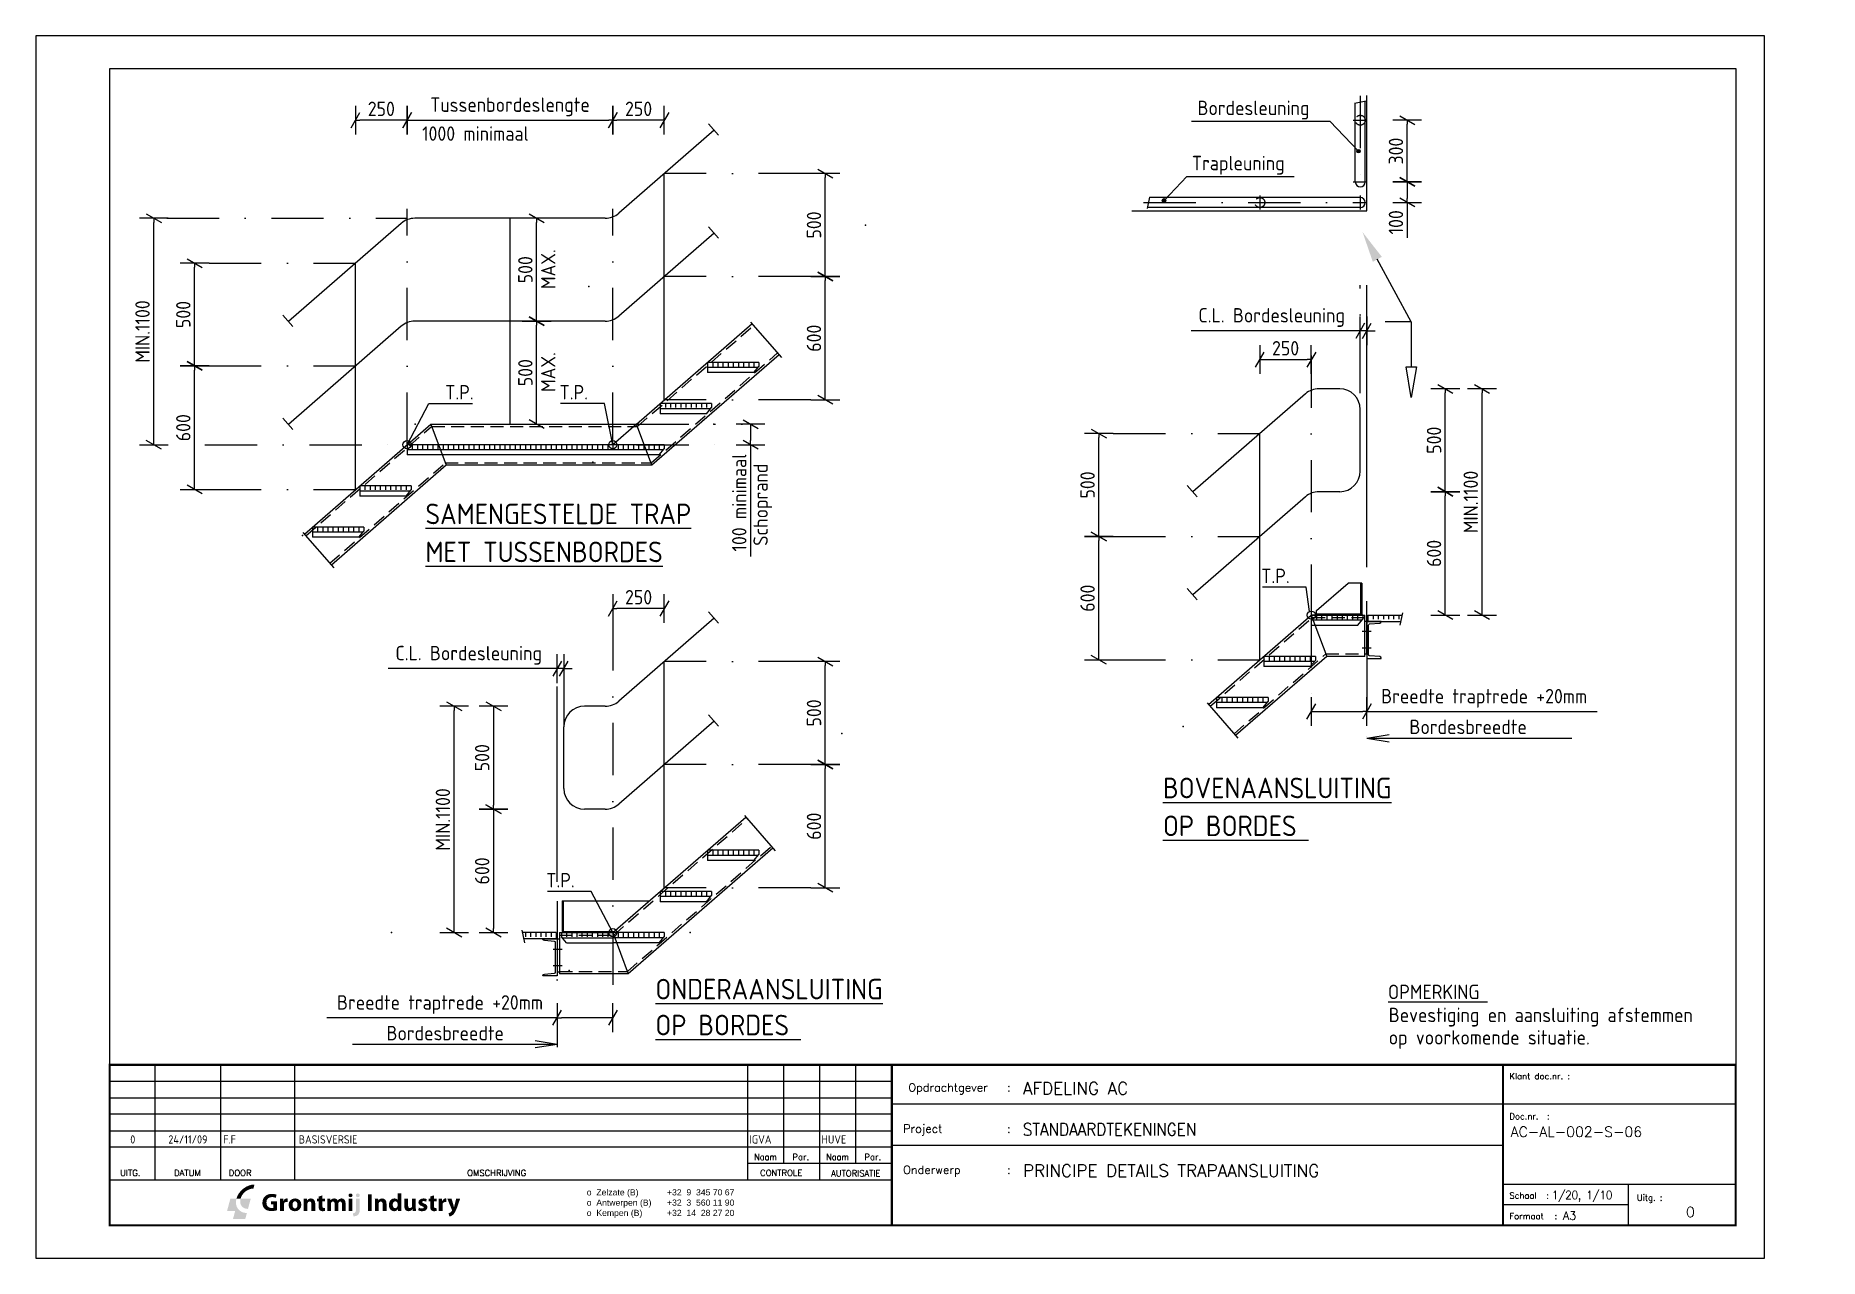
# Model space of a CAD drawing. Header units: millimetres. Extents: x 0 to 8666, y 0 to 5940.
import ezdxf
from ezdxf.enums import TextEntityAlignment as Align

# ---------------------------------------------------------------- set-up
doc = ezdxf.new("R2010")
doc.units = ezdxf.units.MM
doc.header["$LTSCALE"] = 20
for name, pattern in [('DASHDOT', [25.4, 12.7, -6.35, 0, -6.35]), ('DASHDOT2', [12.7, 6.35, -3.175, 0, -3.175]), ('HIDDEN2', [4.7625, 3.175, -1.5875])]:
    doc.linetypes.add(name, pattern=pattern)
for name, color, linetype in [('C-0200-maat', 7, 'Continuous'), ('C-0300-tekst-35', 2, 'Continuous'), ('LAYER_1', 160, 'Continuous'), ('MQStrNode', 7, 'Continuous'), ('O-0000-algemeen-co-25', 7, 'Continuous'), ('S-0100-ASLIJN-dd-06', 1, 'DASHDOT'), ('S-0200-maat', 7, 'Continuous'), ('S-0300-TEKST-35', 2, 'Continuous'), ('S-0300-tekst-50', 6, 'Continuous'), ('S-2000-STAAL-ALG-co-25', 7, 'Continuous'), ('S-2020-STAAL-PROF-CO-25', 7, 'Continuous'), ('S-2030-staal-prstip-hi2-12', 3, 'HIDDEN2'), ('S-2040-staal-leun-dd2-70', 4, 'DASHDOT2'), ('S-2090-arcering-06', 1, 'Continuous'), ('TITEL', 7, 'Continuous')]:
    doc.layers.add(name, color=color, linetype=linetype)
doc.styles.add('ROMAND', font='romand')
doc.styles.get("Standard").update_dxf_attribs({"font": 'isocp.shx'})
doc.dimstyles.new('STIJL A', dxfattribs={"dimtxt": 70, "dimasz": 20, "dimexe": 50, "dimexo": 50, "dimgap": 20, "dimtad": 1, "dimdec": 0, "dimdsep": 46, "dimtxsty": 'Standard', "dimblk": 'MAATPUNT', "dimcen": 2.5, "dimse1": 1, "dimse2": 1, "dimclrt": 2, "dimadec": 0, "dimazin": 0, "dimtfac": 1, "dimtdec": 0, "dimtmove": 0, "dimatfit": 3, "dimldrblk": 'DOT', "dimfxl": 1, "dimtvp": 1, "dimarcsym": 0})
doc.dimstyles.new('STIJL C', dxfattribs={"dimtxt": 70, "dimasz": 60, "dimexe": 50, "dimexo": 50, "dimgap": 20, "dimtad": 1, "dimdec": 3, "dimlfac": 0.001, "dimzin": 1, "dimdsep": 46, "dimtxsty": 'Standard', "dimblk": 'NONE', "dimcen": 2.5, "dimclrt": 2, "dimadec": 0, "dimazin": 0, "dimtfac": 1, "dimtdec": 0, "dimtmove": 0, "dimatfit": 3, "dimldrblk": 'NONE', "dimfxl": 1, "dimtvp": 1, "dimarcsym": 0})

msp = doc.modelspace()

# ---------------------------------------------------------------- texts
at = {"layer": 'C-0300-tekst-35'}
for p in [(6674.9, 2546.9), (1704.5, 1059.1)]:
    msp.add_text('Bordesbreedte', height=70, dxfattribs=at).set_placement(p)
at = {"layer": 'S-0200-maat', "color": 2, "char_height": 70}
for insert, attachment_point in [((1989.7, 4172.6), 7), ((2683.6, 4172.7), 9), ((6093.2, 3280.3), 9), ((2619.2, 1802.1), 9)]:
    msp.add_mtext('T.P.', dxfattribs=dict(at, insert=insert, attachment_point=attachment_point))
at = {"layer": 'S-0300-TEKST-35'}
for s, p in [('Bordesleuning', (5644.9, 5554.1)), ('1000 minimaal', (1877.4, 5429.4)), ('Trapleuning', (5617.7, 5286.1)), ('%%UOPMERKING ', (6571, 1259.4)), ('Bevestiging en aansluiting afstemmen ', (6574.2, 1147.4)), ('op voorkomende situatie.', (6574.2, 1038.5))]:
    msp.add_text(s, height=70, dxfattribs=at).set_placement(p)
for s, p in [('MAX.', (2525.6, 4709.1)), ('MAX.', (2525.6, 4209.1)), ('Schoprand', (3557.4, 3461.6))]:
    msp.add_text(s, height=70, rotation=90, dxfattribs=at).set_placement(p)
at = {"layer": 'S-0300-tekst-50'}
for s, p in [('%%USAMENGESTELDE TRAP', (1894, 3566.6)), ('%%UMET TUSSENBORDES', (1894, 3382)), ('%%UBOVENAANSLUITING', (5477.2, 2235.1)), ('%%UOP BORDES ', (5477.2, 2051.2)), ('%%UONDERAANSLUITING', (3011.1, 1257.7)), ('%%UOP BORDES ', (3011.1, 1083.3))]:
    msp.add_text(s, height=100, dxfattribs=at).set_placement(p)

# ---------------------------------------------------------------- blocks, each defined once
blk = doc.blocks.new('A3')
at = {"color": 7}
blk.add_lwpolyline([(0, 0), (420, 0), (420, 297), (0, 297)], close=True, dxfattribs=at)
at = {"color": 4}
blk.add_lwpolyline([(18, 289), (413, 289), (413, 8), (18, 8)], close=True, dxfattribs=at)
blk = doc.blocks.new('BLOK1')
at = {"layer": 'LAYER_1', "lineweight": 0}
h = blk.add_hatch(color=156, dxfattribs=at)
h.dxf.hatch_style = 2
edge = h.paths.add_edge_path()
edge.add_spline(control_points=[(17.1, 14.9), (17.1, 14.9), (15.1, 7.5), (15.1, 7.5), (11, 7.5), (8.6, 10.8), (9.7, 14.9), (9.7, 14.9), (17.1, 14.9), (17.1, 14.9)], knot_values=[0, 0, 0, 0, 1, 1, 1, 2, 2, 2, 3, 3, 3, 3], degree=3, periodic=0)
edge = h.paths.add_edge_path()
edge.add_spline(control_points=[(6.7, 14.9), (5.2, 9.2), (8.6, 4.5), (14.3, 4.5), (14.3, 4.5), (13.1, 0.1), (13.1, 0.1), (13.1, 0.1), (4.2, 0.1), (4.2, 0.1), (4.2, 0.1), (5.8, 6), (5.8, 6), (5.8, 6), (-0.1, 6), (-0.1, 6), (-0.1, 6), (2.3, 14.9), (2.3, 14.9), (2.3, 14.9), (6.7, 14.9), (6.7, 14.9), (6.7, 14.9), (6.7, 14.9), (6.7, 14.9)], knot_values=[0, 0, 0, 0, 1, 1, 1, 2, 2, 2, 3, 3, 3, 4, 4, 4, 5, 5, 5, 6, 6, 6, 7, 7, 7, 8, 8, 8, 8], degree=3, periodic=0)
h = blk.add_hatch(color=12, dxfattribs=at)
h.dxf.hatch_style = 2
edge = h.paths.add_edge_path()
edge.add_spline(control_points=[(6.7, 14.9), (8.2, 20.6), (14.1, 25.2), (19.8, 25.2), (19.8, 25.2), (19.1, 22.3), (19.1, 22.3), (15, 22.3), (10.8, 19), (9.7, 14.9), (9.7, 14.9), (6.7, 14.9), (6.7, 14.9), (6.7, 14.9), (6.7, 14.9), (6.7, 14.9)], knot_values=[0, 0, 0, 0, 1, 1, 1, 2, 2, 2, 3, 3, 3, 4, 4, 4, 5, 5, 5, 5], degree=3, periodic=0)
h = blk.add_hatch(color=156, dxfattribs=at)
h.dxf.hatch_style = 2
edge = h.paths.add_edge_path()
edge.add_spline(control_points=[(36.3, 6.6), (35.5, 6.3), (33.8, 5.9), (32.2, 5.9), (30, 5.9), (28.4, 6.5), (27.3, 7.5), (26.2, 8.6), (25.5, 10.2), (25.6, 12), (25.6, 16), (28.5, 18.4), (32.5, 18.4), (34.1, 18.4), (35.3, 18), (35.9, 17.8), (35.9, 17.8), (35.3, 15.5), (35.3, 15.5), (34.7, 15.8), (33.8, 16.1), (32.5, 16.1), (30.2, 16.1), (28.5, 14.8), (28.5, 12.1), (28.5, 9.6), (30, 8.1), (32.3, 8.1), (32.9, 8.1), (33.4, 8.2), (33.6, 8.3), (33.6, 8.3), (33.6, 10.9), (33.6, 10.9), (33.6, 10.9), (31.8, 10.9), (31.8, 10.9), (31.8, 10.9), (31.8, 13), (31.8, 13), (31.8, 13), (36.3, 13), (36.3, 13), (36.3, 13), (36.3, 6.6), (36.3, 6.6)], knot_values=[0, 0, 0, 0, 1, 1, 1, 2, 2, 2, 3, 3, 3, 4, 4, 4, 5, 5, 5, 6, 6, 6, 7, 7, 7, 8, 8, 8, 9, 9, 9, 10, 10, 10, 11, 11, 11, 12, 12, 12, 13, 13, 13, 14, 14, 14, 15, 15, 15, 15], degree=3, periodic=0)
h = blk.add_hatch(color=156, dxfattribs=at)
h.dxf.hatch_style = 2
edge = h.paths.add_edge_path()
edge.add_spline(control_points=[(38.4, 12), (38.4, 13.3), (38.4, 14.1), (38.3, 14.9), (38.3, 14.9), (40.7, 14.9), (40.7, 14.9), (40.7, 14.9), (40.8, 13.2), (40.8, 13.2), (40.8, 13.2), (40.9, 13.2), (40.9, 13.2), (41.3, 14.5), (42.4, 15.1), (43.3, 15.1), (43.5, 15.1), (43.7, 15.1), (43.9, 15), (43.9, 15), (43.9, 12.4), (43.9, 12.4), (43.7, 12.5), (43.4, 12.5), (43.1, 12.5), (42.1, 12.5), (41.4, 12), (41.2, 11.1), (41.2, 11), (41.2, 10.7), (41.2, 10.5), (41.2, 10.5), (41.2, 6), (41.2, 6), (41.2, 6), (38.4, 6), (38.4, 6), (38.4, 6), (38.4, 12), (38.4, 12)], knot_values=[0, 0, 0, 0, 1, 1, 1, 2, 2, 2, 3, 3, 3, 4, 4, 4, 5, 5, 5, 6, 6, 6, 7, 7, 7, 8, 8, 8, 9, 9, 9, 10, 10, 10, 11, 11, 11, 12, 12, 12, 13, 13, 13, 13], degree=3, periodic=0)
h = blk.add_hatch(color=156, dxfattribs=at)
edge = h.paths.add_edge_path(flags=16)
edge.add_spline(control_points=[(47.5, 10.5), (47.5, 8.9), (48.1, 7.8), (49.3, 7.8), (50.4, 7.8), (51.1, 8.9), (51.1, 10.5), (51.1, 11.8), (50.5, 13.1), (49.3, 13.1), (48, 13.1), (47.5, 11.8), (47.5, 10.5)], knot_values=[0, 0, 0, 0, 1, 1, 1, 2, 2, 2, 3, 3, 3, 4, 4, 4, 4], degree=3, periodic=0)
edge = h.paths.add_edge_path()
edge.add_spline(control_points=[(53.9, 10.6), (53.9, 7.3), (51.6, 5.8), (49.2, 5.8), (46.6, 5.8), (44.6, 7.5), (44.6, 10.4), (44.6, 13.2), (46.5, 15.1), (49.4, 15.1), (52.1, 15.1), (53.9, 13.2), (53.9, 10.6)], knot_values=[0, 0, 0, 0, 1, 1, 1, 2, 2, 2, 3, 3, 3, 4, 4, 4, 4], degree=3, periodic=0)
h = blk.add_hatch(color=156, dxfattribs=at)
h.dxf.hatch_style = 2
edge = h.paths.add_edge_path()
edge.add_spline(control_points=[(55.6, 12.1), (55.6, 13.2), (55.6, 14.1), (55.5, 14.9), (55.5, 14.9), (57.9, 14.9), (57.9, 14.9), (57.9, 14.9), (58, 13.7), (58, 13.7), (58, 13.7), (58.1, 13.7), (58.1, 13.7), (58.5, 14.2), (59.4, 15.1), (60.8, 15.1), (62.6, 15.1), (64, 13.9), (64, 11.3), (64, 11.3), (64, 6), (64, 6), (64, 6), (61.2, 6), (61.2, 6), (61.2, 6), (61.2, 10.9), (61.2, 10.9), (61.2, 12.1), (60.8, 12.9), (59.8, 12.9), (59.1, 12.9), (58.6, 12.3), (58.5, 11.8), (58.4, 11.6), (58.3, 11.4), (58.3, 11.1), (58.3, 11.1), (58.3, 6), (58.3, 6), (58.3, 6), (55.6, 6), (55.6, 6), (55.6, 6), (55.6, 12.1), (55.6, 12.1)], knot_values=[0, 0, 0, 0, 1, 1, 1, 2, 2, 2, 3, 3, 3, 4, 4, 4, 5, 5, 5, 6, 6, 6, 7, 7, 7, 8, 8, 8, 9, 9, 9, 10, 10, 10, 11, 11, 11, 12, 12, 12, 13, 13, 13, 14, 14, 14, 15, 15, 15, 15], degree=3, periodic=0)
h = blk.add_hatch(color=156, dxfattribs=at)
h.dxf.hatch_style = 2
edge = h.paths.add_edge_path()
edge.add_spline(control_points=[(69.2, 17.3), (69.2, 17.3), (69.2, 14.9), (69.2, 14.9), (69.2, 14.9), (71.1, 14.9), (71.1, 14.9), (71.1, 14.9), (71.1, 12.9), (71.1, 12.9), (71.1, 12.9), (69.2, 12.9), (69.2, 12.9), (69.2, 12.9), (69.2, 9.6), (69.2, 9.6), (69.2, 8.6), (69.4, 8.1), (70.3, 8.1), (70.6, 8.1), (70.8, 8.1), (71.1, 8.2), (71.1, 8.2), (71.1, 6.1), (71.1, 6.1), (70.7, 5.9), (70.1, 5.8), (69.3, 5.8), (68.4, 5.8), (67.7, 6.2), (67.2, 6.6), (66.7, 7.1), (66.5, 8), (66.5, 9.2), (66.5, 9.2), (66.5, 12.9), (66.5, 12.9), (66.5, 12.9), (65.3, 12.9), (65.3, 12.9), (65.3, 12.9), (65.3, 14.9), (65.3, 14.9), (65.3, 14.9), (66.5, 14.9), (66.5, 14.9), (66.5, 14.9), (66.5, 16.5), (66.5, 16.5), (66.5, 16.5), (69.2, 17.3), (69.2, 17.3)], knot_values=[0, 0, 0, 0, 1, 1, 1, 2, 2, 2, 3, 3, 3, 4, 4, 4, 5, 5, 5, 6, 6, 6, 7, 7, 7, 8, 8, 8, 9, 9, 9, 10, 10, 10, 11, 11, 11, 12, 12, 12, 13, 13, 13, 14, 14, 14, 15, 15, 15, 16, 16, 16, 17, 17, 17, 17], degree=3, periodic=0)
h = blk.add_hatch(color=156, dxfattribs=at)
h.dxf.hatch_style = 2
edge = h.paths.add_edge_path()
edge.add_spline(control_points=[(72.7, 12.1), (72.7, 13.2), (72.7, 14.1), (72.7, 14.9), (72.7, 14.9), (75, 14.9), (75, 14.9), (75, 14.9), (75.1, 13.7), (75.1, 13.7), (75.1, 13.7), (75.2, 13.7), (75.2, 13.7), (75.5, 14.2), (76.3, 15.1), (77.8, 15.1), (79, 15.1), (79.9, 14.5), (80.3, 13.6), (80.3, 13.6), (80.3, 13.6), (80.3, 13.6), (80.6, 14), (81, 14.4), (81.4, 14.6), (81.9, 14.9), (82.5, 15.1), (83.1, 15.1), (84.8, 15.1), (86.1, 13.9), (86.1, 11.2), (86.1, 11.2), (86.1, 6), (86.1, 6), (86.1, 6), (83.4, 6), (83.4, 6), (83.4, 6), (83.4, 10.8), (83.4, 10.8), (83.4, 12.1), (83, 12.9), (82.1, 12.9), (81.5, 12.9), (81, 12.4), (80.9, 11.9), (80.8, 11.7), (80.7, 11.4), (80.7, 11.2), (80.7, 11.2), (80.7, 6), (80.7, 6), (80.7, 6), (78.1, 6), (78.1, 6), (78.1, 6), (78.1, 11), (78.1, 11), (78.1, 12.1), (77.7, 12.9), (76.8, 12.9), (76.1, 12.9), (75.7, 12.3), (75.5, 11.9), (75.4, 11.7), (75.4, 11.4), (75.4, 11.2), (75.4, 11.2), (75.4, 6), (75.4, 6), (75.4, 6), (72.7, 6), (72.7, 6), (72.7, 6), (72.7, 12.1), (72.7, 12.1)], knot_values=[0, 0, 0, 0, 1, 1, 1, 2, 2, 2, 3, 3, 3, 4, 4, 4, 5, 5, 5, 6, 6, 6, 7, 7, 7, 8, 8, 8, 9, 9, 9, 10, 10, 10, 11, 11, 11, 12, 12, 12, 13, 13, 13, 14, 14, 14, 15, 15, 15, 16, 16, 16, 17, 17, 17, 18, 18, 18, 19, 19, 19, 20, 20, 20, 21, 21, 21, 22, 22, 22, 23, 23, 23, 24, 24, 24, 25, 25, 25, 25], degree=3, periodic=0)
h = blk.add_hatch(color=156, dxfattribs=at)
h.dxf.hatch_style = 2
edge = h.paths.add_edge_path()
edge.add_spline(control_points=[(88.3, 6), (88.3, 6), (88.3, 14.9), (88.3, 14.9), (88.3, 14.9), (91, 14.9), (91, 14.9), (91, 14.9), (91, 6), (91, 6), (91, 6), (88.3, 6), (88.3, 6)], knot_values=[0, 0, 0, 0, 1, 1, 1, 2, 2, 2, 3, 3, 3, 4, 4, 4, 4], degree=3, periodic=0)
edge = h.paths.add_edge_path()
edge.add_spline(control_points=[(91.1, 17.3), (91.1, 16.6), (90.6, 16), (89.6, 16), (88.8, 16), (88.2, 16.6), (88.2, 17.3), (88.2, 18.1), (88.8, 18.7), (89.7, 18.7), (90.6, 18.7), (91.1, 18.1), (91.1, 17.3)], knot_values=[0, 0, 0, 0, 1, 1, 1, 2, 2, 2, 3, 3, 3, 4, 4, 4, 4], degree=3, periodic=0)
h = blk.add_hatch(color=156, dxfattribs=at)
h.dxf.hatch_style = 2
edge = h.paths.add_edge_path()
edge.add_spline(control_points=[(96.4, 17.3), (96.4, 16.6), (95.9, 16), (94.9, 16), (94.1, 16), (93.5, 16.6), (93.5, 17.3), (93.5, 18.1), (94.1, 18.7), (95, 18.7), (95.9, 18.7), (96.4, 18.1), (96.4, 17.3)], knot_values=[0, 0, 0, 0, 1, 1, 1, 2, 2, 2, 3, 3, 3, 4, 4, 4, 4], degree=3, periodic=0)
edge = h.paths.add_edge_path()
edge.add_spline(control_points=[(91.4, 4.3), (92.1, 4.3), (92.7, 4.5), (93, 4.9), (93.4, 5.3), (93.6, 6), (93.6, 7.7), (93.6, 7.7), (93.6, 14.9), (93.6, 14.9), (93.6, 14.9), (96.4, 14.9), (96.4, 14.9), (96.4, 14.9), (96.4, 7.1), (96.4, 7.1), (96.4, 5.2), (95.9, 4), (95.1, 3.2), (94.3, 2.5), (93, 2.1), (91.7, 2.1), (91.7, 2.1), (91.4, 4.3), (91.4, 4.3)], knot_values=[0, 0, 0, 0, 1, 1, 1, 2, 2, 2, 3, 3, 3, 4, 4, 4, 5, 5, 5, 6, 6, 6, 7, 7, 7, 8, 8, 8, 8], degree=3, periodic=0)
h = blk.add_hatch(color=156, dxfattribs=at)
h.dxf.hatch_style = 2
edge = h.paths.add_edge_path()
edge.add_spline(control_points=[(105, 18.2), (105, 18.2), (105, 6), (105, 6), (105, 6), (102.3, 6), (102.3, 6), (102.3, 6), (102.3, 18.2), (102.3, 18.2), (102.3, 18.2), (105, 18.2), (105, 18.2)], knot_values=[0, 0, 0, 0, 1, 1, 1, 2, 2, 2, 3, 3, 3, 4, 4, 4, 4], degree=3, periodic=0)
h = blk.add_hatch(color=156, dxfattribs=at)
h.dxf.hatch_style = 2
edge = h.paths.add_edge_path()
edge.add_spline(control_points=[(107.4, 12.1), (107.4, 13.2), (107.3, 14.1), (107.3, 14.9), (107.3, 14.9), (109.7, 14.9), (109.7, 14.9), (109.7, 14.9), (109.8, 13.7), (109.8, 13.7), (109.8, 13.7), (109.9, 13.7), (109.9, 13.7), (110.2, 14.2), (111.1, 15.1), (112.6, 15.1), (114.4, 15.1), (115.8, 13.9), (115.8, 11.3), (115.8, 11.3), (115.8, 6), (115.8, 6), (115.8, 6), (113, 6), (113, 6), (113, 6), (113, 10.9), (113, 10.9), (113, 12.1), (112.6, 12.9), (111.6, 12.9), (110.9, 12.9), (110.4, 12.3), (110.2, 11.8), (110.2, 11.6), (110.1, 11.4), (110.1, 11.1), (110.1, 11.1), (110.1, 6), (110.1, 6), (110.1, 6), (107.4, 6), (107.4, 6), (107.4, 6), (107.4, 12.1), (107.4, 12.1)], knot_values=[0, 0, 0, 0, 1, 1, 1, 2, 2, 2, 3, 3, 3, 4, 4, 4, 5, 5, 5, 6, 6, 6, 7, 7, 7, 8, 8, 8, 9, 9, 9, 10, 10, 10, 11, 11, 11, 12, 12, 12, 13, 13, 13, 14, 14, 14, 15, 15, 15, 15], degree=3, periodic=0)
h = blk.add_hatch(color=156, dxfattribs=at)
edge = h.paths.add_edge_path(flags=16)
edge.add_spline(control_points=[(123.8, 11.1), (123.8, 11.3), (123.8, 11.5), (123.8, 11.6), (123.6, 12.4), (123, 13), (122.2, 13), (120.9, 13), (120.3, 11.9), (120.3, 10.5), (120.3, 9), (121, 8), (122.1, 8), (122.9, 8), (123.6, 8.6), (123.7, 9.3), (123.8, 9.5), (123.8, 9.7), (123.8, 10), (123.8, 10), (123.8, 11.1), (123.8, 11.1)], knot_values=[0, 0, 0, 0, 1, 1, 1, 2, 2, 2, 3, 3, 3, 4, 4, 4, 5, 5, 5, 6, 6, 6, 7, 7, 7, 7], degree=3, periodic=0)
edge = h.paths.add_edge_path()
edge.add_spline(control_points=[(126.6, 18.9), (126.6, 18.9), (126.6, 8.7), (126.6, 8.7), (126.6, 7.7), (126.6, 6.6), (126.6, 6), (126.6, 6), (124.2, 6), (124.2, 6), (124.2, 6), (124.1, 7.3), (124.1, 7.3), (124.1, 7.3), (124, 7.3), (124, 7.3), (123.5, 6.3), (122.4, 5.8), (121.3, 5.8), (119.2, 5.8), (117.5, 7.6), (117.5, 10.4), (117.5, 13.4), (119.3, 15.1), (121.4, 15.1), (122.5, 15.1), (123.4, 14.7), (123.8, 14.1), (123.8, 14.1), (123.8, 14.1), (123.8, 14.1), (123.8, 14.1), (123.8, 18.9), (123.8, 18.9), (123.8, 18.9), (126.6, 18.9), (126.6, 18.9)], knot_values=[0, 0, 0, 0, 1, 1, 1, 2, 2, 2, 3, 3, 3, 4, 4, 4, 5, 5, 5, 6, 6, 6, 7, 7, 7, 8, 8, 8, 9, 9, 9, 10, 10, 10, 11, 11, 11, 12, 12, 12, 12], degree=3, periodic=0)
h = blk.add_hatch(color=156, dxfattribs=at)
h.dxf.hatch_style = 2
edge = h.paths.add_edge_path()
edge.add_spline(control_points=[(137.1, 8.9), (137.1, 7.7), (137.1, 6.8), (137.2, 6), (137.2, 6), (134.8, 6), (134.8, 6), (134.8, 6), (134.7, 7.3), (134.7, 7.3), (134.7, 7.3), (134.6, 7.3), (134.6, 7.3), (134.3, 6.7), (133.4, 5.8), (131.8, 5.8), (130.1, 5.8), (128.7, 7), (128.7, 9.7), (128.7, 9.7), (128.7, 14.9), (128.7, 14.9), (128.7, 14.9), (131.5, 14.9), (131.5, 14.9), (131.5, 14.9), (131.5, 10.1), (131.5, 10.1), (131.5, 8.8), (131.9, 8.1), (132.9, 8.1), (133.6, 8.1), (134.1, 8.6), (134.3, 9), (134.3, 9.2), (134.3, 9.4), (134.3, 9.6), (134.3, 9.6), (134.3, 14.9), (134.3, 14.9), (134.3, 14.9), (137.1, 14.9), (137.1, 14.9), (137.1, 14.9), (137.1, 8.9), (137.1, 8.9)], knot_values=[0, 0, 0, 0, 1, 1, 1, 2, 2, 2, 3, 3, 3, 4, 4, 4, 5, 5, 5, 6, 6, 6, 7, 7, 7, 8, 8, 8, 9, 9, 9, 10, 10, 10, 11, 11, 11, 12, 12, 12, 13, 13, 13, 14, 14, 14, 15, 15, 15, 15], degree=3, periodic=0)
h = blk.add_hatch(color=156, dxfattribs=at)
h.dxf.hatch_style = 2
edge = h.paths.add_edge_path()
edge.add_spline(control_points=[(139.3, 8.4), (139.8, 8.1), (140.9, 7.8), (141.7, 7.8), (142.5, 7.8), (142.8, 8.1), (142.8, 8.5), (142.8, 9), (142.6, 9.2), (141.5, 9.5), (139.7, 10.1), (139, 11.1), (139, 12.2), (139, 13.8), (140.4, 15.1), (142.6, 15.1), (143.7, 15.1), (144.6, 14.8), (145.1, 14.6), (145.1, 14.6), (144.6, 12.7), (144.6, 12.7), (144.2, 12.9), (143.5, 13.2), (142.7, 13.2), (142.1, 13.2), (141.7, 12.9), (141.7, 12.5), (141.7, 12), (142, 11.8), (143.1, 11.4), (144.8, 10.9), (145.5, 10), (145.5, 8.7), (145.5, 7.1), (144.2, 5.8), (141.7, 5.8), (140.5, 5.8), (139.5, 6.1), (138.8, 6.5), (138.8, 6.5), (139.3, 8.4), (139.3, 8.4)], knot_values=[0, 0, 0, 0, 1, 1, 1, 2, 2, 2, 3, 3, 3, 4, 4, 4, 5, 5, 5, 6, 6, 6, 7, 7, 7, 8, 8, 8, 9, 9, 9, 10, 10, 10, 11, 11, 11, 12, 12, 12, 13, 13, 13, 14, 14, 14, 14], degree=3, periodic=0)
h = blk.add_hatch(color=156, dxfattribs=at)
h.dxf.hatch_style = 2
edge = h.paths.add_edge_path()
edge.add_spline(control_points=[(150.2, 17.3), (150.2, 17.3), (150.2, 14.9), (150.2, 14.9), (150.2, 14.9), (152.2, 14.9), (152.2, 14.9), (152.2, 14.9), (152.2, 12.9), (152.2, 12.9), (152.2, 12.9), (150.2, 12.9), (150.2, 12.9), (150.2, 12.9), (150.2, 9.6), (150.2, 9.6), (150.2, 8.6), (150.5, 8.1), (151.3, 8.1), (151.7, 8.1), (151.9, 8.1), (152.1, 8.2), (152.1, 8.2), (152.2, 6.1), (152.2, 6.1), (151.8, 5.9), (151.2, 5.8), (150.4, 5.8), (149.5, 5.8), (148.7, 6.2), (148.3, 6.6), (147.8, 7.1), (147.6, 8), (147.6, 9.2), (147.6, 9.2), (147.6, 12.9), (147.6, 12.9), (147.6, 12.9), (146.4, 12.9), (146.4, 12.9), (146.4, 12.9), (146.4, 14.9), (146.4, 14.9), (146.4, 14.9), (147.6, 14.9), (147.6, 14.9), (147.6, 14.9), (147.6, 16.5), (147.6, 16.5), (147.6, 16.5), (150.2, 17.3), (150.2, 17.3)], knot_values=[0, 0, 0, 0, 1, 1, 1, 2, 2, 2, 3, 3, 3, 4, 4, 4, 5, 5, 5, 6, 6, 6, 7, 7, 7, 8, 8, 8, 9, 9, 9, 10, 10, 10, 11, 11, 11, 12, 12, 12, 13, 13, 13, 14, 14, 14, 15, 15, 15, 16, 16, 16, 17, 17, 17, 17], degree=3, periodic=0)
h = blk.add_hatch(color=156, dxfattribs=at)
h.dxf.hatch_style = 2
edge = h.paths.add_edge_path()
edge.add_spline(control_points=[(153.8, 12), (153.8, 13.3), (153.8, 14.1), (153.7, 14.9), (153.7, 14.9), (156.1, 14.9), (156.1, 14.9), (156.1, 14.9), (156.2, 13.2), (156.2, 13.2), (156.2, 13.2), (156.3, 13.2), (156.3, 13.2), (156.7, 14.5), (157.8, 15.1), (158.7, 15.1), (158.9, 15.1), (159, 15.1), (159.2, 15), (159.2, 15), (159.2, 12.4), (159.2, 12.4), (159, 12.5), (158.8, 12.5), (158.5, 12.5), (157.5, 12.5), (156.8, 12), (156.6, 11.1), (156.6, 11), (156.6, 10.7), (156.6, 10.5), (156.6, 10.5), (156.6, 6), (156.6, 6), (156.6, 6), (153.8, 6), (153.8, 6), (153.8, 6), (153.8, 12), (153.8, 12)], knot_values=[0, 0, 0, 0, 1, 1, 1, 2, 2, 2, 3, 3, 3, 4, 4, 4, 5, 5, 5, 6, 6, 6, 7, 7, 7, 8, 8, 8, 9, 9, 9, 10, 10, 10, 11, 11, 11, 12, 12, 12, 13, 13, 13, 13], degree=3, periodic=0)
h = blk.add_hatch(color=156, dxfattribs=at)
h.dxf.hatch_style = 2
edge = h.paths.add_edge_path()
edge.add_spline(control_points=[(163.1, 14.9), (163.1, 14.9), (164.4, 10.5), (164.4, 10.5), (164.5, 10), (164.7, 9.4), (164.8, 8.9), (164.8, 8.9), (164.9, 8.9), (164.9, 8.9), (165, 9.4), (165.2, 10), (165.3, 10.5), (165.3, 10.5), (166.4, 14.9), (166.4, 14.9), (166.4, 14.9), (169.3, 14.9), (169.3, 14.9), (169.3, 14.9), (167.3, 9.1), (167.3, 9.1), (166, 5.5), (165.1, 4.1), (164.1, 3.2), (163.2, 2.4), (162.2, 2.1), (161.5, 2), (161.5, 2), (160.9, 4.4), (160.9, 4.4), (161.2, 4.4), (161.7, 4.6), (162.1, 4.8), (162.5, 5.1), (163, 5.5), (163.2, 5.9), (163.3, 6.1), (163.4, 6.2), (163.4, 6.3), (163.4, 6.4), (163.4, 6.6), (163.3, 6.8), (163.3, 6.8), (160, 14.9), (160, 14.9), (160, 14.9), (163.1, 14.9), (163.1, 14.9)], knot_values=[0, 0, 0, 0, 1, 1, 1, 2, 2, 2, 3, 3, 3, 4, 4, 4, 5, 5, 5, 6, 6, 6, 7, 7, 7, 8, 8, 8, 9, 9, 9, 10, 10, 10, 11, 11, 11, 12, 12, 12, 13, 13, 13, 14, 14, 14, 15, 15, 15, 16, 16, 16, 16], degree=3, periodic=0)
blk = doc.blocks.new('Logo Grontmij Industry')
blk.add_blockref('BLOK1', (0, 0))
blk = doc.blocks.new('TH-GI-A3-N')
at = {"layer": 'TITEL'}
for p, q in [((11, 11), (11, 39)), ((27, 11), (27, 39)), ((45, 11), (45, 39)), ((155, 11), (155, 39)), ((163.75, 15), (163.75, 39)), ((172.5, 11), (172.5, 39)), ((181.25, 15), (181.25, 39)), ((0, 35), (190, 35)), ((0, 31), (190, 31)), ((190, 27), (0, 27)), ((190, 29.5), (395, 29.5)), ((0, 23), (190, 23)), ((190, 19), (0, 19)), ((190, 19.5), (338.5, 19.5)), ((172.5, 15), (155, 15)), ((190, 15), (172.5, 15)), ((190, 11), (0, 11)), ((338.5, 10), (395, 10)), ((369, 0), (369, 10)), ((369, 5), (338.5, 5))]:
    blk.add_line(p, q, dxfattribs=at)
at = {"layer": 'TITEL', "const_width": 0.5}
blk.add_lwpolyline([(395, 0), (0, 0), (0, 39), (395, 39)], close=True, dxfattribs=at)
for points in [[(190, 39), (190, 0)], [(338.5, 0), (338.5, 39)]]:
    blk.add_lwpolyline(points, dxfattribs=at)
at = {"layer": 'TITEL', "xscale": 0.3342401487458133, "yscale": 0.3342401487458213, "zscale": 0.3342401487458221}
blk.add_blockref('Logo Grontmij Industry', (28.53, 1.5), dxfattribs=at)
at = {"char_height": 1.5, "attachment_point": 1}
for s, insert, width in [('{\\fArial|b0|i0|c0|p34;o  Zelzate (B)}', (115.88, 8.78), 15.62), ('{\\fArial|b0|i0|c0|p34;+32  9  345 70 67}', (135.38, 8.78), 19.12), ('{\\fArial|b0|i0|c0|p34;o  Antwerpen (B)}', (115.88, 6.28), 15.62), ('{\\fArial|b0|i0|c0|p34;+32  3  560 11 90}', (135.38, 6.28), 19.12), ('{\\fArial|b0|i0|c0|p34;o  Kempen (B)}', (115.88, 3.78), 15.62), ('{\\fArial|b0|i0|c0|p34;+32  14  28 27 20}', (135.38, 3.78), 19.12)]:
    blk.add_mtext(s, dxfattribs=dict(at, insert=insert, width=width))
for tag, p in [('UITGAVE', (5.59, 35.88)), ('DATUM', (18.98, 35.88)), ('UITGAVE', (5.59, 31.88)), ('DATUM', (18.98, 31.88)), ('UITGAVE', (5.59, 27.88)), ('DATUM', (18.98, 27.88)), ('UITGAVE', (5.59, 23.88)), ('UITGAVE', (5.59, 19.88)), ('DATUM', (18.98, 23.88)), ('DATUM', (18.98, 19.88))]:
    blk.add_attdef(tag, text='', height=2).set_placement(p, align=Align.CENTER)
for tag, p in [('DOOR', (27.54, 35.88)), ('OMSCHRIJVING', (45.91, 35.88)), ('CONTNAAM', (155.42, 35.88)), ('AUTNAAM', (172.92, 35.88)), ('DOOR', (27.54, 31.88)), ('OMSCHRIJVING', (45.91, 31.88)), ('CONTNAAM', (155.42, 31.88)), ('AUTNAAM', (172.92, 31.88)), ('DOOR', (27.54, 27.88)), ('OMSCHRIJVING', (45.91, 27.88)), ('CONTNAAM', (155.42, 27.88)), ('AUTNAAM', (172.92, 27.88)), ('DOOR', (27.54, 23.88)), ('DOOR', (27.54, 19.88)), ('OMSCHRIJVING', (45.91, 23.88)), ('OMSCHRIJVING', (45.91, 19.88)), ('CONTNAAM', (155.42, 23.88)), ('CONTNAAM', (155.42, 19.88)), ('AUTNAAM', (172.92, 23.88)), ('AUTNAAM', (172.92, 19.88))]:
    blk.add_attdef(tag, p, '', height=2)
at = {"color": 5, "style": 'ROMAND'}
for tag, p, height in [('OPDRACHTGEVER', (221.83, 31.8), 3), ('DOCNRKLANT.', (340.33, 31), 2.5), ('DOCNR.', (340.33, 21.49), 2.5), ('ONDERW1', (221.83, 11.8), 3), ('ONDERW2', (221.83, 6.13), 3)]:
    blk.add_attdef(tag, p, '', height=height, dxfattribs=at)
at = {"color": 5, "style": 'ROMAND', "width": 0.9}
blk.add_attdef('PROJECT', (221.83, 21.8), '', height=3, dxfattribs=at)
at = {"style": 'ROMAND'}
for tag, p in [('SCHAAL', (353.01, 6.38)), ('FORMAAT', (353.01, 1.38))]:
    blk.add_attdef(tag, p, '', height=2, dxfattribs=at)
at = {"color": 5, "style": 'ROMAND'}
blk.add_attdef('UITGAVE', text='', height=2.5, dxfattribs=at).set_placement((384, 2), align=Align.CENTER)
at = {"layer": 'TITEL', "style": 'ROMAND'}
for s, height, p in [(' Klant doc.nr. :', 1.5, (339, 35.5)), ('Opdrachtgever', 2, (194, 32.5)), (':', 2, (218, 32.5)), (' Doc.nr.  :', 1.5, (339, 25.76)), ('  Project', 2, (190, 22.5)), (':', 2, (218, 22.5)), ('Par.', 1.5, (165.84, 15.88)), ('Par.', 1.5, (183.34, 15.88)), ('UITG.', 1.5, (2.51, 12)), ('DATUM', 1.5, (15.62, 12)), ('DOOR', 1.5, (28.91, 12)), ('               OMSCHRIJVING               ', 1.5, (70.06, 12)), ('CONTROLE', 1.5, (158, 12)), ('  Onderwerp', 2, (190, 12.5)), (':', 2, (218, 12.5)), (' Schaal', 1.5, (339, 6.5)), (':', 1.5, (349, 6.5)), ('Uitg. :', 1.5, (371, 6)), (' Formaat', 1.5, (339, 1.5)), (':', 1.5, (351, 1.5))]:
    blk.add_text(s, height=height, dxfattribs=at).set_placement(p)
for s, width, p, p2 in [('Naam', 0.865169, (156.58, 15.88), (162.08, 15.88)), ('Naam', 0.865169, (174.08, 15.88), (179.58, 15.88)), ('AUTORISATIE', 0.875, (175.25, 11.88), (187.25, 11.88))]:
    blk.add_text(s, height=1.5, dxfattribs=dict(at, width=width)).set_placement(p, p2, align=Align.FIT)
blk = doc.blocks.new('MQLoc')
at = {"layer": 'O-0000-algemeen-co-25'}
blk.add_circle((0, 0), 0.0000005, dxfattribs=at)
blk = doc.blocks.new('A$C151A3A30')
at = {"color": 1}
for p, q in [((0, 0), (0, -25)), ((18.2, 0), (0, 0)), ((250, 0), (18.2, 0)), ((100, 0), (100, -20)), ((125, 0), (125, -20)), ((150, 0), (150, -20)), ((175, 0), (175, -20)), ((200, 0), (200, -20)), ((225, 0), (225, -20)), ((250, 0), (250, -20)), ((0, -25), (0, -50)), ((245.8, -25), (0, -25)), ((225, -50), (0, -50)), ((25, 0), (25, -20)), ((50, 0), (50, -20)), ((75, 0), (75, -20)), ((225, -50), (250, -20))]:
    blk.add_line(p, q, dxfattribs=at)
blk = doc.blocks.new('_Oblique')
at = {"color": 0, "linetype": 'ByBlock', "lineweight": -2}
blk.add_line((-0.5, -0.5), (0.5, 0.5), dxfattribs=at)
blk = doc.blocks.new('MAATPUNT')
for p, q in [((0, 0), (-1, 0)), ((0, -3.5), (0, 3.5))]:
    blk.add_line(p, q)
at = {"xscale": 3.000000000000007, "yscale": 3, "zscale": 3, "rotation": 195.0000000102671}
blk.add_blockref('_Oblique', (0, 0), dxfattribs=at)
blk = doc.blocks.new('*D22')
at = {"layer": 'Defpoints', "color": 0}
for p in [(772.3, 4835.4), (1554.5, 4835.4), (1554.5, 4335.4)]:
    blk.add_point(p, dxfattribs=at)
at = {"layer": 'S-0200-maat', "color": 0, "lineweight": -2}
blk.add_line((772.3, 4355.4), (772.3, 4815.4), dxfattribs=at)
at = {"layer": 'S-0200-maat', "color": 0, "lineweight": -2, "xscale": 20, "yscale": 20, "zscale": 20}
for p, rotation in [((772.3, 4835.4), 90), ((772.3, 4335.4), 270)]:
    blk.add_blockref('MAATPUNT', p, dxfattribs=dict(at, rotation=rotation))
at = {"layer": 'S-0200-maat', "color": 2, "insert": (717.3, 4585.4), "char_height": 70, "attachment_point": 5, "rotation": 90}
blk.add_mtext('500', dxfattribs=at)
blk = doc.blocks.new('_dot')
at = {"color": 0, "linetype": 'ByBlock', "lineweight": -2}
blk.add_line((-0.5, 0), (-1, 0), dxfattribs=at)
at = {"color": 0, "linetype": 'ByBlock', "const_width": 0.5}
blk.add_lwpolyline([(-0.25, 0, 1), (0.25, 0, 1)], format="xyb", close=True, dxfattribs=at)
blk = doc.blocks.new('_NONE')
blk = doc.blocks.new('*D23')
at = {"layer": 'Defpoints', "color": 0}
for p in [(1804.5, 5529.5), (2804.5, 5529.5), (2804.5, 5529.5)]:
    blk.add_point(p, dxfattribs=at)
at = {"layer": 'S-0200-maat', "color": 0, "lineweight": -2}
blk.add_line((1824.5, 5529.5), (2784.5, 5529.5), dxfattribs=at)
at = {"layer": 'S-0200-maat', "color": 0, "lineweight": -2, "xscale": 20, "yscale": 20, "zscale": 20, "rotation": 180}
blk.add_blockref('MAATPUNT', (1804.5, 5529.5), dxfattribs=at)
at = {"layer": 'S-0200-maat', "color": 0, "lineweight": -2, "xscale": 20, "yscale": 20, "zscale": 20}
blk.add_blockref('MAATPUNT', (2804.5, 5529.5), dxfattribs=at)
at = {"layer": 'S-0200-maat', "color": 2, "insert": (2304.5, 5594.2), "char_height": 70, "attachment_point": 5}
blk.add_mtext('Tussenbordeslengte', dxfattribs=at)
blk = doc.blocks.new('*D24')
at = {"layer": 'Defpoints', "color": 0}
for p in [(2434.2, 5052.8), (2434.2, 5052.8), (2434.2, 4552.8)]:
    blk.add_point(p, dxfattribs=at)
at = {"layer": 'S-0200-maat', "color": 0, "lineweight": -2}
blk.add_line((2434.2, 4572.8), (2434.2, 5032.8), dxfattribs=at)
at = {"layer": 'S-0200-maat', "color": 0, "lineweight": -2, "xscale": 20, "yscale": 20, "zscale": 20}
for p, rotation in [((2434.2, 5052.8), 90), ((2434.2, 4552.8), 270)]:
    blk.add_blockref('MAATPUNT', p, dxfattribs=dict(at, rotation=rotation))
at = {"layer": 'S-0200-maat', "color": 2, "insert": (2379.2, 4802.8), "char_height": 70, "attachment_point": 5, "rotation": 90}
blk.add_mtext('500', dxfattribs=at)
blk = doc.blocks.new('*D25')
at = {"layer": 'Defpoints', "color": 0}
for p in [(3054.5, 5270.2), (3836.6, 5270.2), (3054.5, 4770.2)]:
    blk.add_point(p, dxfattribs=at)
at = {"layer": 'S-0200-maat', "color": 0, "lineweight": -2}
blk.add_line((3836.6, 4790.2), (3836.6, 5250.2), dxfattribs=at)
at = {"layer": 'S-0200-maat', "color": 0, "lineweight": -2, "xscale": 20, "yscale": 20, "zscale": 20}
for p, rotation in [((3836.6, 5270.2), 90), ((3836.6, 4770.2), 270)]:
    blk.add_blockref('MAATPUNT', p, dxfattribs=dict(at, rotation=rotation))
at = {"layer": 'S-0200-maat', "color": 2, "insert": (3781.6, 5020.2), "char_height": 70, "attachment_point": 5, "rotation": 90}
blk.add_mtext('500', dxfattribs=at)
blk = doc.blocks.new('*D26')
at = {"layer": 'Defpoints', "color": 0}
for p in [(2473.4, 4052.8), (2473.4, 3952.8), (3473.6, 3952.8)]:
    blk.add_point(p, dxfattribs=at)
at = {"layer": 'S-0200-maat', "color": 0, "lineweight": -2}
for p, q in [((3473.6, 4032.8), (3473.6, 3972.8)), ((3473.6, 3952.8), (3473.6, 3409.8))]:
    blk.add_line(p, q, dxfattribs=at)
at = {"layer": 'S-0200-maat', "color": 0, "lineweight": -2, "xscale": 20, "yscale": 20, "zscale": 20}
for p, rotation in [((3473.6, 4052.8), 90), ((3473.6, 3952.8), 270)]:
    blk.add_blockref('MAATPUNT', p, dxfattribs=dict(at, rotation=rotation))
at = {"layer": 'S-0200-maat', "color": 2, "insert": (3418.6, 3671.3), "char_height": 70, "attachment_point": 5, "rotation": 90}
blk.add_mtext('100 minimaal', dxfattribs=at)
blk = doc.blocks.new('*D27')
at = {"layer": 'Defpoints', "color": 0}
for p in [(5166, 4007.2), (5948.1, 4007.2), (5948.1, 3507.2)]:
    blk.add_point(p, dxfattribs=at)
at = {"layer": 'S-0200-maat', "color": 0, "lineweight": -2}
blk.add_line((5166, 3527.2), (5166, 3987.2), dxfattribs=at)
at = {"layer": 'S-0200-maat', "color": 0, "lineweight": -2, "xscale": 20, "yscale": 20, "zscale": 20}
for p, rotation in [((5166, 4007.2), 90), ((5166, 3507.2), 270)]:
    blk.add_blockref('MAATPUNT', p, dxfattribs=dict(at, rotation=rotation))
at = {"layer": 'S-0200-maat', "color": 2, "insert": (5111, 3757.2), "char_height": 70, "attachment_point": 5, "rotation": 90}
blk.add_mtext('500', dxfattribs=at)
blk = doc.blocks.new('*D28')
at = {"layer": 'Defpoints', "color": 0}
for p in [(6198.1, 4366.4), (5948.1, 3763.7), (6198.1, 3763.7)]:
    blk.add_point(p, dxfattribs=at)
at = {"layer": 'S-0200-maat', "color": 0, "lineweight": -2}
blk.add_line((5968.1, 4366.4), (6178.1, 4366.4), dxfattribs=at)
at = {"layer": 'S-0200-maat', "color": 0, "lineweight": -2, "xscale": 20, "yscale": 20, "zscale": 20, "rotation": 180}
blk.add_blockref('MAATPUNT', (5948.1, 4366.4), dxfattribs=at)
at = {"layer": 'S-0200-maat', "color": 0, "lineweight": -2, "xscale": 20, "yscale": 20, "zscale": 20}
blk.add_blockref('MAATPUNT', (6198.1, 4366.4), dxfattribs=at)
at = {"layer": 'S-0200-maat', "color": 2, "insert": (6073.1, 4421.4), "char_height": 70, "attachment_point": 5}
blk.add_mtext('250', dxfattribs=at)
blk = doc.blocks.new('*D29')
at = {"layer": 'Defpoints', "color": 0}
for p in [(6436, 4506.1), (6436, 3677.3), (6468.1, 3677.3)]:
    blk.add_point(p, dxfattribs=at)
at = {"layer": 'S-0200-maat', "color": 0, "lineweight": -2}
for p, q in [((6416, 4506.1), (5615, 4506.1)), ((6468.1, 4506.1), (6436, 4506.1)), ((6488.1, 4506.1), (6508.1, 4506.1))]:
    blk.add_line(p, q, dxfattribs=at)
at = {"layer": 'S-0200-maat', "color": 0, "lineweight": -2, "xscale": 20, "yscale": 20, "zscale": 20}
blk.add_blockref('MAATPUNT', (6436, 4506.1), dxfattribs=at)
at = {"layer": 'S-0200-maat', "color": 0, "lineweight": -2, "xscale": 20, "yscale": 20, "zscale": 20, "rotation": 180}
blk.add_blockref('MAATPUNT', (6468.1, 4506.1), dxfattribs=at)
at = {"layer": 'S-0200-maat', "color": 2, "insert": (6005.5, 4571), "char_height": 70, "attachment_point": 5}
blk.add_mtext('C.L. Bordesleuning', dxfattribs=at)
blk = doc.blocks.new('*D30')
at = {"layer": 'Defpoints', "color": 0}
for p in [(6357.4, 4224.6), (6849.3, 4224.6), (6364.6, 3724.6)]:
    blk.add_point(p, dxfattribs=at)
at = {"layer": 'S-0200-maat', "color": 0, "lineweight": -2}
blk.add_line((6849.3, 3744.6), (6849.3, 4204.6), dxfattribs=at)
at = {"layer": 'S-0200-maat', "color": 0, "lineweight": -2, "xscale": 20, "yscale": 20, "zscale": 20}
for p, rotation in [((6849.3, 4224.6), 90), ((6849.3, 3724.6), 270)]:
    blk.add_blockref('MAATPUNT', p, dxfattribs=dict(at, rotation=rotation))
at = {"layer": 'S-0200-maat', "color": 2, "insert": (6794.3, 3974.6), "char_height": 70, "attachment_point": 5, "rotation": 90}
blk.add_mtext('500', dxfattribs=at)
blk = doc.blocks.new('*D31')
at = {"layer": 'Defpoints', "color": 0}
for p in [(6436, 5529.3), (6664.3, 5529.3), (6436, 5229.3)]:
    blk.add_point(p, dxfattribs=at)
at = {"layer": 'S-0200-maat', "color": 0, "lineweight": -2}
blk.add_line((6664.3, 5249.3), (6664.3, 5509.3), dxfattribs=at)
at = {"layer": 'S-0200-maat', "color": 0, "lineweight": -2, "xscale": 20, "yscale": 20, "zscale": 20}
for p, rotation in [((6664.3, 5529.3), 90), ((6664.3, 5229.3), 270)]:
    blk.add_blockref('MAATPUNT', p, dxfattribs=dict(at, rotation=rotation))
at = {"layer": 'S-0200-maat', "color": 2, "insert": (6609.3, 5379.3), "char_height": 70, "attachment_point": 5, "rotation": 90}
blk.add_mtext('300', dxfattribs=at)
blk = doc.blocks.new('A$C05B37911')
at = {"color": 4}
for q in [(33.58, 9.5), (18.39, 7.63), (7.5, 1.25)]:
    blk.add_line((18.39, 1.25), q, dxfattribs=at)
at = {"color": 7}
for p, q in [((0, 1.25), (7.5, 2.5)), ((7.5, 0), (0, 1.25))]:
    blk.add_line(p, q, dxfattribs=at)
blk.add_line((7.5, 2.5), (7.5, 0))
blk.add_solid([(34.17, 8.4), (32.98, 10.6), (40.17, 13.08)], dxfattribs=at)
blk = doc.blocks.new('*D33')
at = {"layer": 'Defpoints', "color": 0}
for p in [(6198.1, 2898.1), (6468.1, 2898.1), (6468.1, 2656.8)]:
    blk.add_point(p, dxfattribs=at)
at = {"layer": 'S-0200-maat', "color": 0, "lineweight": -2}
for p, q in [((6218.1, 2656.8), (6448.1, 2656.8)), ((6468.1, 2656.8), (7587.7, 2656.8))]:
    blk.add_line(p, q, dxfattribs=at)
at = {"layer": 'S-0200-maat', "color": 0, "lineweight": -2, "xscale": 20, "yscale": 20, "zscale": 20, "rotation": 180}
blk.add_blockref('MAATPUNT', (6198.1, 2656.8), dxfattribs=at)
at = {"layer": 'S-0200-maat', "color": 0, "lineweight": -2, "xscale": 20, "yscale": 20, "zscale": 20}
blk.add_blockref('MAATPUNT', (6468.1, 2656.8), dxfattribs=at)
at = {"layer": 'S-0200-maat', "color": 2, "insert": (7037.9, 2720.6), "char_height": 70, "attachment_point": 5}
blk.add_mtext('Breedte traptrede +20mm', dxfattribs=at)
blk = doc.blocks.new('*D34')
at = {"layer": 'C-0200-maat', "color": 0, "lineweight": -2}
blk.add_line((3034.5, 5529.5), (2824.5, 5529.5), dxfattribs=at)
at = {"layer": 'Defpoints', "color": 0}
for p in [(2804.5, 5529.5), (2804.5, 4930.5), (3054.5, 4930.5)]:
    blk.add_point(p, dxfattribs=at)
at = {"layer": 'C-0200-maat', "color": 0, "lineweight": -2, "xscale": 20, "yscale": 20, "zscale": 20, "rotation": 180}
blk.add_blockref('MAATPUNT', (2804.5, 5529.5), dxfattribs=at)
at = {"layer": 'C-0200-maat', "color": 0, "lineweight": -2, "xscale": 20, "yscale": 20, "zscale": 20}
blk.add_blockref('MAATPUNT', (3054.5, 5529.5), dxfattribs=at)
at = {"layer": 'C-0200-maat', "color": 2, "insert": (2929.5, 5584.5), "char_height": 70, "attachment_point": 5}
blk.add_mtext('250', dxfattribs=at)
blk = doc.blocks.new('*D35')
at = {"layer": 'C-0200-maat', "color": 0, "lineweight": -2}
blk.add_line((1784.5, 5529.5), (1574.5, 5529.5), dxfattribs=at)
at = {"layer": 'Defpoints', "color": 0}
for p in [(1554.5, 5529.5), (1554.5, 4930.5), (1804.5, 4930.5)]:
    blk.add_point(p, dxfattribs=at)
at = {"layer": 'C-0200-maat', "color": 0, "lineweight": -2, "xscale": 20, "yscale": 20, "zscale": 20, "rotation": 180}
blk.add_blockref('MAATPUNT', (1554.5, 5529.5), dxfattribs=at)
at = {"layer": 'C-0200-maat', "color": 0, "lineweight": -2, "xscale": 20, "yscale": 20, "zscale": 20}
blk.add_blockref('MAATPUNT', (1804.5, 5529.5), dxfattribs=at)
at = {"layer": 'C-0200-maat', "color": 2, "insert": (1679.5, 5584.5), "char_height": 70, "attachment_point": 5}
blk.add_mtext('250', dxfattribs=at)
blk = doc.blocks.new('A$C36764A8B')
at = {"layer": 'C-0200-maat'}
for q in [(108.2, 17.4), (108.2, -17.4)]:
    blk.add_line((0, 0), q, dxfattribs=at)
blk = doc.blocks.new('*D37')
at = {"layer": 'Defpoints', "color": 0}
for p in [(2804.5, 3156.8), (2804.5, 2554.1), (3054.5, 2554.1)]:
    blk.add_point(p, dxfattribs=at)
at = {"layer": 'S-0200-maat', "color": 0, "lineweight": -2}
blk.add_line((3034.5, 3156.8), (2824.5, 3156.8), dxfattribs=at)
at = {"layer": 'S-0200-maat', "color": 0, "lineweight": -2, "xscale": 20, "yscale": 20, "zscale": 20, "rotation": 180}
blk.add_blockref('MAATPUNT', (2804.5, 3156.8), dxfattribs=at)
at = {"layer": 'S-0200-maat', "color": 0, "lineweight": -2, "xscale": 20, "yscale": 20, "zscale": 20}
blk.add_blockref('MAATPUNT', (3054.5, 3156.8), dxfattribs=at)
at = {"layer": 'S-0200-maat', "color": 2, "insert": (2929.5, 3211.8), "char_height": 70, "attachment_point": 5}
blk.add_mtext('250', dxfattribs=at)
blk = doc.blocks.new('*D38')
at = {"layer": 'Defpoints', "color": 0}
for p in [(2534.5, 1355.7), (2804.5, 1355.7), (2534.5, 1169)]:
    blk.add_point(p, dxfattribs=at)
at = {"layer": 'S-0200-maat', "color": 0, "lineweight": -2}
for p, q in [((2534.5, 1169), (1414.9, 1169)), ((2784.5, 1169), (2554.5, 1169))]:
    blk.add_line(p, q, dxfattribs=at)
at = {"layer": 'S-0200-maat', "color": 0, "lineweight": -2, "xscale": 20, "yscale": 20, "zscale": 20, "rotation": 180}
blk.add_blockref('MAATPUNT', (2534.5, 1169), dxfattribs=at)
at = {"layer": 'S-0200-maat', "color": 0, "lineweight": -2, "xscale": 20, "yscale": 20, "zscale": 20}
blk.add_blockref('MAATPUNT', (2804.5, 1169), dxfattribs=at)
at = {"layer": 'S-0200-maat', "color": 2, "insert": (1964.7, 1232.7), "char_height": 70, "attachment_point": 5}
blk.add_mtext('Breedte traptrede +20mm', dxfattribs=at)
blk = doc.blocks.new('*D39')
at = {"layer": 'Defpoints', "color": 0}
for p in [(3054.5, 2899.6), (3836.6, 2899.6), (3054.5, 2399.6)]:
    blk.add_point(p, dxfattribs=at)
at = {"layer": 'S-0200-maat', "color": 0, "lineweight": -2}
blk.add_line((3836.6, 2419.6), (3836.6, 2879.6), dxfattribs=at)
at = {"layer": 'S-0200-maat', "color": 0, "lineweight": -2, "xscale": 20, "yscale": 20, "zscale": 20}
for p, rotation in [((3836.6, 2899.6), 90), ((3836.6, 2399.6), 270)]:
    blk.add_blockref('MAATPUNT', p, dxfattribs=dict(at, rotation=rotation))
at = {"layer": 'S-0200-maat', "color": 2, "insert": (3781.6, 2649.6), "char_height": 70, "attachment_point": 5, "rotation": 90}
blk.add_mtext('500', dxfattribs=at)
blk = doc.blocks.new('*D40')
at = {"layer": 'Defpoints', "color": 0}
for p in [(2534.5, 2864.9), (2534.5, 2036.1), (2566.6, 2036.1)]:
    blk.add_point(p, dxfattribs=at)
at = {"layer": 'S-0200-maat', "color": 0, "lineweight": -2}
for p, q in [((2514.5, 2864.9), (1713.5, 2864.9)), ((2566.6, 2864.9), (2534.5, 2864.9)), ((2586.6, 2864.9), (2606.6, 2864.9))]:
    blk.add_line(p, q, dxfattribs=at)
at = {"layer": 'S-0200-maat', "color": 0, "lineweight": -2, "xscale": 20, "yscale": 20, "zscale": 20}
blk.add_blockref('MAATPUNT', (2534.5, 2864.9), dxfattribs=at)
at = {"layer": 'S-0200-maat', "color": 0, "lineweight": -2, "xscale": 20, "yscale": 20, "zscale": 20, "rotation": 180}
blk.add_blockref('MAATPUNT', (2566.6, 2864.9), dxfattribs=at)
at = {"layer": 'S-0200-maat', "color": 2, "insert": (2104, 2929.9), "char_height": 70, "attachment_point": 5}
blk.add_mtext('C.L. Bordesleuning', dxfattribs=at)
blk = doc.blocks.new('*D41')
at = {"layer": 'Defpoints', "color": 0}
for p in [(2734.3, 2682.2), (2224.4, 2182.2), (2734.3, 2182.2)]:
    blk.add_point(p, dxfattribs=at)
at = {"layer": 'S-0200-maat', "color": 0, "lineweight": -2}
blk.add_line((2224.4, 2662.2), (2224.4, 2202.2), dxfattribs=at)
at = {"layer": 'S-0200-maat', "color": 0, "lineweight": -2, "xscale": 20, "yscale": 20, "zscale": 20}
for p, rotation in [((2224.4, 2682.2), 90), ((2224.4, 2182.2), 270)]:
    blk.add_blockref('MAATPUNT', p, dxfattribs=dict(at, rotation=rotation))
at = {"layer": 'S-0200-maat', "color": 2, "insert": (2169.4, 2432.2), "char_height": 70, "attachment_point": 5, "rotation": 90}
blk.add_mtext('500', dxfattribs=at)
blk = doc.blocks.new('*D42')
at = {"layer": 'Defpoints', "color": 0}
for p in [(772.3, 4335.4), (1554.5, 4335.4), (1554.5, 3735.4)]:
    blk.add_point(p, dxfattribs=at)
at = {"layer": 'S-0200-maat', "color": 0, "lineweight": -2}
blk.add_line((772.3, 3755.4), (772.3, 4315.4), dxfattribs=at)
at = {"layer": 'S-0200-maat', "color": 0, "lineweight": -2, "xscale": 20, "yscale": 20, "zscale": 20}
for p, rotation in [((772.3, 4335.4), 90), ((772.3, 3735.4), 270)]:
    blk.add_blockref('MAATPUNT', p, dxfattribs=dict(at, rotation=rotation))
at = {"layer": 'S-0200-maat', "color": 2, "insert": (717.3, 4035.4), "char_height": 70, "attachment_point": 5, "rotation": 90}
blk.add_mtext('600', dxfattribs=at)
blk = doc.blocks.new('*D45')
at = {"layer": 'Defpoints', "color": 0}
for p in [(5166, 3507.2), (5948.1, 3507.2), (5948.1, 2907.2)]:
    blk.add_point(p, dxfattribs=at)
at = {"layer": 'S-0200-maat', "color": 0, "lineweight": -2}
blk.add_line((5166, 2927.2), (5166, 3487.2), dxfattribs=at)
at = {"layer": 'S-0200-maat', "color": 0, "lineweight": -2, "xscale": 20, "yscale": 20, "zscale": 20}
for p, rotation in [((5166, 3507.2), 90), ((5166, 2907.2), 270)]:
    blk.add_blockref('MAATPUNT', p, dxfattribs=dict(at, rotation=rotation))
at = {"layer": 'S-0200-maat', "color": 2, "insert": (5111, 3207.2), "char_height": 70, "attachment_point": 5, "rotation": 90}
blk.add_mtext('600', dxfattribs=at)
blk = doc.blocks.new('*D46')
at = {"layer": 'Defpoints', "color": 0}
for p in [(6357.4, 3724.6), (6849.3, 3724.6), (6364.6, 3124.6)]:
    blk.add_point(p, dxfattribs=at)
at = {"layer": 'S-0200-maat', "color": 0, "lineweight": -2}
blk.add_line((6849.3, 3144.6), (6849.3, 3704.6), dxfattribs=at)
at = {"layer": 'S-0200-maat', "color": 0, "lineweight": -2, "xscale": 20, "yscale": 20, "zscale": 20}
for p, rotation in [((6849.3, 3724.6), 90), ((6849.3, 3124.6), 270)]:
    blk.add_blockref('MAATPUNT', p, dxfattribs=dict(at, rotation=rotation))
at = {"layer": 'S-0200-maat', "color": 2, "insert": (6794.3, 3424.6), "char_height": 70, "attachment_point": 5, "rotation": 90}
blk.add_mtext('600', dxfattribs=at)
blk = doc.blocks.new('*D43')
at = {"layer": 'Defpoints', "color": 0}
for p in [(3054.5, 2399.6), (3836.6, 2399.6), (3054.5, 1799.6)]:
    blk.add_point(p, dxfattribs=at)
at = {"layer": 'S-0200-maat', "color": 0, "lineweight": -2}
blk.add_line((3836.6, 1819.6), (3836.6, 2379.6), dxfattribs=at)
at = {"layer": 'S-0200-maat', "color": 0, "lineweight": -2, "xscale": 20, "yscale": 20, "zscale": 20}
for p, rotation in [((3836.6, 2399.6), 90), ((3836.6, 1799.6), 270)]:
    blk.add_blockref('MAATPUNT', p, dxfattribs=dict(at, rotation=rotation))
at = {"layer": 'S-0200-maat', "color": 2, "insert": (3781.6, 2099.6), "char_height": 70, "attachment_point": 5, "rotation": 90}
blk.add_mtext('600', dxfattribs=at)
blk = doc.blocks.new('*D44')
at = {"layer": 'Defpoints', "color": 0}
for p in [(2734.3, 2182.2), (2224.4, 1582.2), (2734.3, 1582.2)]:
    blk.add_point(p, dxfattribs=at)
at = {"layer": 'S-0200-maat', "color": 0, "lineweight": -2}
blk.add_line((2224.4, 2162.2), (2224.4, 1602.2), dxfattribs=at)
at = {"layer": 'S-0200-maat', "color": 0, "lineweight": -2, "xscale": 20, "yscale": 20, "zscale": 20}
for p, rotation in [((2224.4, 2182.2), 90), ((2224.4, 1582.2), 270)]:
    blk.add_blockref('MAATPUNT', p, dxfattribs=dict(at, rotation=rotation))
at = {"layer": 'S-0200-maat', "color": 2, "insert": (2169.4, 1882.2), "char_height": 70, "attachment_point": 5, "rotation": 90}
blk.add_mtext('600', dxfattribs=at)
blk = doc.blocks.new('*D47')
at = {"layer": 'Defpoints', "color": 0}
for p in [(3054.5, 4770.2), (3836.6, 4770.2), (3054.5, 4170.2)]:
    blk.add_point(p, dxfattribs=at)
at = {"layer": 'S-0200-maat', "color": 0, "lineweight": -2}
blk.add_line((3836.6, 4190.2), (3836.6, 4750.2), dxfattribs=at)
at = {"layer": 'S-0200-maat', "color": 0, "lineweight": -2, "xscale": 20, "yscale": 20, "zscale": 20}
for p, rotation in [((3836.6, 4770.2), 90), ((3836.6, 4170.2), 270)]:
    blk.add_blockref('MAATPUNT', p, dxfattribs=dict(at, rotation=rotation))
at = {"layer": 'S-0200-maat', "color": 2, "insert": (3781.6, 4470.2), "char_height": 70, "attachment_point": 5, "rotation": 90}
blk.add_mtext('600', dxfattribs=at)
blk = doc.blocks.new('*D48')
at = {"layer": 'Defpoints', "color": 0}
for p in [(2434.2, 4552.8), (2434.2, 4552.8), (2434.2, 4052.8)]:
    blk.add_point(p, dxfattribs=at)
at = {"layer": 'S-0200-maat', "color": 0, "lineweight": -2}
blk.add_line((2434.2, 4072.8), (2434.2, 4532.8), dxfattribs=at)
at = {"layer": 'S-0200-maat', "color": 0, "lineweight": -2, "xscale": 20, "yscale": 20, "zscale": 20}
for p, rotation in [((2434.2, 4552.8), 90), ((2434.2, 4052.8), 270)]:
    blk.add_blockref('MAATPUNT', p, dxfattribs=dict(at, rotation=rotation))
at = {"layer": 'S-0200-maat', "color": 2, "insert": (2379.2, 4302.8), "char_height": 70, "attachment_point": 5, "rotation": 90}
blk.add_mtext('500', dxfattribs=at)
blk = doc.blocks.new('*D49')
at = {"layer": 'Defpoints', "color": 0}
for p in [(574.1, 5052.8), (2212.8, 5052.8), (2212.8, 3952.8)]:
    blk.add_point(p, dxfattribs=at)
at = {"layer": 'S-0200-maat', "color": 0, "lineweight": -2}
blk.add_line((574.1, 3972.8), (574.1, 5032.8), dxfattribs=at)
at = {"layer": 'S-0200-maat', "color": 0, "lineweight": -2, "xscale": 20, "yscale": 20, "zscale": 20}
for p, rotation in [((574.1, 5052.8), 90), ((574.1, 3952.8), 270)]:
    blk.add_blockref('MAATPUNT', p, dxfattribs=dict(at, rotation=rotation))
at = {"layer": 'S-0200-maat', "color": 2, "insert": (519.1, 4502.8), "char_height": 70, "attachment_point": 5, "rotation": 90}
blk.add_mtext('MIN.1100', dxfattribs=at)
blk = doc.blocks.new('*D50')
at = {"layer": 'Defpoints', "color": 0}
for p in [(6436, 5229.3), (6436, 5129.3), (6664.3, 5129.3)]:
    blk.add_point(p, dxfattribs=at)
at = {"layer": 'S-0200-maat', "color": 0, "lineweight": -2}
for p, q in [((6664.3, 5209.3), (6664.3, 5149.3)), ((6664.3, 5129.3), (6664.3, 4957.3))]:
    blk.add_line(p, q, dxfattribs=at)
at = {"layer": 'S-0200-maat', "color": 0, "lineweight": -2, "xscale": 20, "yscale": 20, "zscale": 20}
for p, rotation in [((6664.3, 5229.3), 90), ((6664.3, 5129.3), 270)]:
    blk.add_blockref('MAATPUNT', p, dxfattribs=dict(at, rotation=rotation))
at = {"layer": 'S-0200-maat', "color": 2, "insert": (6609.3, 5033.3), "char_height": 70, "attachment_point": 5, "rotation": 90}
blk.add_mtext('100', dxfattribs=at)
blk = doc.blocks.new('*D51')
at = {"layer": 'Defpoints', "color": 0}
for p in [(2033.5, 2682.2), (3672.2, 2682.2), (3672.2, 1582.2)]:
    blk.add_point(p, dxfattribs=at)
at = {"layer": 'S-0200-maat', "color": 0, "lineweight": -2}
blk.add_line((2033.5, 1602.2), (2033.5, 2662.2), dxfattribs=at)
at = {"layer": 'S-0200-maat', "color": 0, "lineweight": -2, "xscale": 20, "yscale": 20, "zscale": 20}
for p, rotation in [((2033.5, 2682.2), 90), ((2033.5, 1582.2), 270)]:
    blk.add_blockref('MAATPUNT', p, dxfattribs=dict(at, rotation=rotation))
at = {"layer": 'S-0200-maat', "color": 2, "insert": (1978.5, 2132.2), "char_height": 70, "attachment_point": 5, "rotation": 90}
blk.add_mtext('MIN.1100', dxfattribs=at)
blk = doc.blocks.new('*D52')
at = {"layer": 'Defpoints', "color": 0}
for p in [(7027.8, 4224.6), (8666.5, 4224.6), (8666.5, 3124.6)]:
    blk.add_point(p, dxfattribs=at)
at = {"layer": 'S-0200-maat', "color": 0, "lineweight": -2}
blk.add_line((7027.8, 3144.6), (7027.8, 4204.6), dxfattribs=at)
at = {"layer": 'S-0200-maat', "color": 0, "lineweight": -2, "xscale": 20, "yscale": 20, "zscale": 20}
for p, rotation in [((7027.8, 4224.6), 90), ((7027.8, 3124.6), 270)]:
    blk.add_blockref('MAATPUNT', p, dxfattribs=dict(at, rotation=rotation))
at = {"layer": 'S-0200-maat', "color": 2, "insert": (6972.8, 3674.6), "char_height": 70, "attachment_point": 5, "rotation": 90}
blk.add_mtext('MIN.1100', dxfattribs=at)

# ---------------------------------------------------------------- dimensions: what is measured, and where the dimension line sits
at = {"layer": 'C-0200-maat'}
for base, p1, p2, picture, middle in [((1554.5, 5529.5), (1804.5, 4930.5), (1554.5, 4930.5), '*D35', (1679.5, 5584.5)), ((2804.5, 5529.5), (3054.5, 4930.5), (2804.5, 4930.5), '*D34', (2929.5, 5584.5))]:
    dim = msp.add_linear_dim(base=base, p1=p1, p2=p2, dimstyle='STIJL A', dxfattribs=at)
    dim.commit()
    dim.dimension.update_dxf_attribs({"geometry": picture, "text_midpoint": middle})
at = {"layer": 'S-0200-maat'}
for base, p1, p2, text, picture, middle in [((2804.5, 5529.5), (1804.5, 5529.5), (2804.5, 5529.5), 'Tussenbordeslengte', '*D23', (2304.5, 5594.2)), ((6436, 4506.1), (6468.1, 3677.3), (6436, 3677.3), 'C.L. Bordesleuning', '*D29', (6005.5, 4571)), ((2534.5, 2864.9), (2566.6, 2036.1), (2534.5, 2036.1), 'C.L. Bordesleuning', '*D40', (2104, 2929.9)), ((6468.1, 2656.8), (6198.1, 2898.1), (6468.1, 2898.1), 'Breedte traptrede +20mm', '*D33', (7037.9, 2720.6))]:
    dim = msp.add_linear_dim(base=base, p1=p1, p2=p2, text=text, dimstyle='STIJL A', dxfattribs=at)
    dim.commit()
    dim.dimension.update_dxf_attribs({"geometry": picture, "text_midpoint": middle})
for base, p1, p2, angle, picture, middle in [((6664.3, 5529.3), (6436, 5229.3), (6436, 5529.3), 90, '*D31', (6609.3, 5379.3)), ((3836.6, 5270.2), (3054.5, 4770.2), (3054.5, 5270.2), 90, '*D25', (3781.6, 5020.2)), ((6664.3, 5129.3), (6436, 5229.3), (6436, 5129.3), 90, '*D50', (6609.3, 5033.3)), ((2434.2, 5052.8), (2434.2, 4552.8), (2434.2, 5052.8), 90, '*D24', (2379.2, 4802.8)), ((772.3, 4835.4), (1554.5, 4335.4), (1554.5, 4835.4), 90, '*D22', (717.3, 4585.4)), ((3836.6, 4770.2), (3054.5, 4170.2), (3054.5, 4770.2), 90, '*D47', (3781.6, 4470.2)), ((2434.2, 4552.8), (2434.2, 4052.8), (2434.2, 4552.8), 90, '*D48', (2379.2, 4302.8)), ((772.3, 4335.4), (1554.5, 3735.4), (1554.5, 4335.4), 90, '*D42', (717.3, 4035.4)), ((6849.3, 4224.6), (6364.6, 3724.6), (6357.4, 4224.6), 90, '*D30', (6794.3, 3974.6)), ((5166, 4007.2), (5948.1, 3507.2), (5948.1, 4007.2), 90, '*D27', (5111, 3757.2)), ((6849.3, 3724.6), (6364.6, 3124.6), (6357.4, 3724.6), 90, '*D46', (6794.3, 3424.6)), ((5166, 3507.2), (5948.1, 2907.2), (5948.1, 3507.2), 90, '*D45', (5111, 3207.2)), ((2804.5, 3156.8), (3054.5, 2554.1), (2804.5, 2554.1), 180, '*D37', (2929.5, 3211.8)), ((3836.6, 2899.6), (3054.5, 2399.6), (3054.5, 2899.6), 90, '*D39', (3781.6, 2649.6)), ((2224.4, 2182.2), (2734.3, 2682.2), (2734.3, 2182.2), 90, '*D41', (2169.4, 2432.2)), ((3836.6, 2399.6), (3054.5, 1799.6), (3054.5, 2399.6), 90, '*D43', (3781.6, 2099.6)), ((2224.4, 1582.2), (2734.3, 2182.2), (2734.3, 1582.2), 90, '*D44', (2169.4, 1882.2))]:
    dim = msp.add_linear_dim(base=base, p1=p1, p2=p2, angle=angle, dimstyle='STIJL A', dxfattribs=at)
    dim.commit()
    dim.dimension.update_dxf_attribs({"geometry": picture, "text_midpoint": middle})
for base, p1, p2, angle, text, picture, middle in [((574.1, 5052.8), (2212.8, 3952.8), (2212.8, 5052.8), 90, 'MIN.1100', '*D49', (519.1, 4502.8)), ((7027.8, 4224.6), (8666.5, 3124.6), (8666.5, 4224.6), 90, 'MIN.1100', '*D52', (6972.8, 3674.6)), ((3473.6, 3952.8), (2473.4, 4052.8), (2473.4, 3952.8), 90, '100 minimaal', '*D26', (3418.6, 3671.3)), ((2033.5, 2682.2), (3672.2, 1582.2), (3672.2, 2682.2), 90, 'MIN.1100', '*D51', (1978.5, 2132.2)), ((2534.5, 1169), (2804.5, 1355.7), (2534.5, 1355.7), 180, 'Breedte traptrede +20mm', '*D38', (1964.7, 1232.7))]:
    dim = msp.add_linear_dim(base=base, p1=p1, p2=p2, angle=angle, text=text, dimstyle='STIJL A', dxfattribs=at)
    dim.commit()
    dim.dimension.update_dxf_attribs({"geometry": picture, "text_midpoint": middle})
dim = msp.add_linear_dim(base=(6198.1, 4366.4), p1=(5948.1, 3763.7), p2=(6198.1, 3763.7), dimstyle='STIJL A', dxfattribs=at)
dim.commit()
dim.dimension.update_dxf_attribs({"geometry": '*D28', "text_midpoint": (6073.1, 4421.4)})

# ---------------------------------------------------------------- hatches: boundary and pattern name
at = {"layer": 'S-2090-arcering-06'}
msp.add_hatch(color=7, dxfattribs=at).paths.add_polyline_path([(6435.6, 5378.7, 1), (6418.6, 5378.7, 1)])
h = msp.add_hatch(color=7, dxfattribs=at)
h.paths.add_polyline_path([(5490.9, 5139.9, 1), (5473.9, 5139.9, 0.232025), (5477.2, 5133.2), (5487.6, 5133.2, 0.232025)])
h.paths.add_polyline_path([(5487.6, 5133.2), (5477.2, 5133.2, 0.341873)])

# ---------------------------------------------------------------- linework, layer by layer
at = {"color": 1}
for p, q in [((1804.5, 3952.8), (1804.5, 3927.8)), ((1822.7, 3952.8), (1804.5, 3952.8)), ((1804.5, 3927.8), (1804.5, 3902.8)), ((3050.3, 3927.8), (1804.5, 3927.8)), ((3029.5, 3902.8), (1804.5, 3902.8)), ((3054.5, 3952.8), (1822.7, 3952.8)), ((1829.5, 3952.8), (1829.5, 3932.8)), ((1854.5, 3952.8), (1854.5, 3932.8)), ((1879.5, 3952.8), (1879.5, 3932.8)), ((1904.5, 3952.8), (1904.5, 3932.8)), ((1929.5, 3952.8), (1929.5, 3932.8)), ((1954.5, 3952.8), (1954.5, 3932.8)), ((1979.5, 3952.8), (1979.5, 3932.8)), ((2004.5, 3952.8), (2004.5, 3932.8)), ((2029.5, 3952.8), (2029.5, 3932.8)), ((2054.5, 3952.8), (2054.5, 3932.8)), ((2079.5, 3952.8), (2079.5, 3932.8)), ((2104.5, 3952.8), (2104.5, 3932.8)), ((2129.5, 3952.8), (2129.5, 3932.8)), ((2154.5, 3952.8), (2154.5, 3932.8)), ((2179.5, 3952.8), (2179.5, 3932.8)), ((2204.5, 3952.8), (2204.5, 3932.8)), ((2229.5, 3952.8), (2229.5, 3932.8)), ((2254.5, 3952.8), (2254.5, 3932.8)), ((2279.5, 3952.8), (2279.5, 3932.8)), ((2304.5, 3952.8), (2304.5, 3932.8)), ((2329.5, 3952.8), (2329.5, 3932.8)), ((2354.5, 3952.8), (2354.5, 3932.8)), ((2379.5, 3952.8), (2379.5, 3932.8)), ((2404.5, 3952.8), (2404.5, 3932.8)), ((2429.5, 3952.8), (2429.5, 3932.8)), ((2454.5, 3952.8), (2454.5, 3932.8)), ((2479.5, 3952.8), (2479.5, 3932.8)), ((2504.5, 3952.8), (2504.5, 3932.8)), ((2529.5, 3952.8), (2529.5, 3932.8)), ((2554.5, 3952.8), (2554.5, 3932.8)), ((2579.5, 3952.8), (2579.5, 3932.8)), ((2604.5, 3952.8), (2604.5, 3932.8)), ((2629.5, 3952.8), (2629.5, 3932.8)), ((2654.5, 3952.8), (2654.5, 3932.8)), ((2679.5, 3952.8), (2679.5, 3932.8)), ((2704.5, 3952.8), (2704.5, 3932.8)), ((2729.5, 3952.8), (2729.5, 3932.8)), ((2754.5, 3952.8), (2754.5, 3932.8)), ((2779.5, 3952.8), (2779.5, 3932.8)), ((2804.5, 3952.8), (2804.5, 3932.8)), ((2829.5, 3952.8), (2829.5, 3932.8)), ((2829.5, 3952.8), (2829.5, 3932.8)), ((2854.5, 3952.8), (2854.5, 3932.8)), ((2854.5, 3952.8), (2854.5, 3932.8)), ((2879.5, 3952.8), (2879.5, 3932.8)), ((2879.5, 3952.8), (2879.5, 3932.8)), ((2904.5, 3952.8), (2904.5, 3932.8)), ((2904.5, 3952.8), (2904.5, 3932.8)), ((2929.5, 3952.8), (2929.5, 3932.8)), ((2929.5, 3952.8), (2929.5, 3932.8)), ((2954.5, 3952.8), (2954.5, 3932.8)), ((2979.5, 3952.8), (2979.5, 3932.8)), ((3004.5, 3952.8), (3004.5, 3932.8)), ((3029.5, 3952.8), (3029.5, 3932.8)), ((3029.5, 3902.8), (3054.5, 3932.8)), ((3054.5, 3952.8), (3054.5, 3932.8)), ((6223.9, 3146.9), (6376.4, 3279.6)), ((6444.1, 3279.6), (6376.4, 3279.6)), ((6438.1, 3129.6), (6438.1, 3279.6)), ((6444.1, 3279.6), (6444.1, 3129.6)), ((6223.9, 3129.6), (6223.9, 3146.9)), ((6444.1, 3129.6), (6223.9, 3129.6)), ((6473.1, 3124.6), (6473.1, 3094.6)), ((6473.1, 3124.6), (6638.3, 3124.6)), ((6498.1, 3124.6), (6498.1, 3104.6)), ((6523.1, 3124.6), (6523.1, 3104.6)), ((6548.1, 3124.6), (6548.1, 3104.6)), ((6573.1, 3124.6), (6573.1, 3104.6)), ((6598.1, 3124.6), (6598.1, 3104.6)), ((6623.1, 3124.6), (6623.1, 3104.6)), ((6473.1, 3094.6), (6631.7, 3094.6)), ((2558.6, 1737.2), (2982.7, 1737.2)), ((2558.6, 1737.2), (2558.6, 1587.2)), ((2564.6, 1587.2), (2564.6, 1737.2)), ((2529.5, 1582.2), (2364.3, 1582.2)), ((2379.5, 1582.2), (2379.5, 1562.2)), ((2404.5, 1582.2), (2404.5, 1562.2)), ((2429.5, 1582.2), (2429.5, 1562.2)), ((2454.5, 1582.2), (2454.5, 1562.2)), ((2479.5, 1582.2), (2479.5, 1562.2)), ((2504.5, 1582.2), (2504.5, 1562.2)), ((2529.5, 1582.2), (2529.5, 1552.2)), ((2558.6, 1587.2), (2810.2, 1587.2)), ((2529.5, 1552.2), (2370.9, 1552.2))]:
    msp.add_line(p, q, dxfattribs=at)
at = {"layer": 'MQStrNode'}
for p in [(4031.8, 5020), (2688.1, 4721.2), (1843.9, 4052.8), (3295.4, 4052.8), (2707.8, 3868.7), (6966.7, 3792.9), (1297.2, 3511.7), (3916.8, 2549.4), (5575.9, 2583.5), (1728.9, 1582.2), (3180.4, 1582.2), (2592.8, 1398.1)]:
    msp.add_point(p, dxfattribs=at)
at = {"layer": 'MQStrNode', "color": 1}
for p in [(6468.1, 3094.6), (2534.5, 1552.2)]:
    msp.add_point(p, dxfattribs=at)
at = {"layer": 'S-0100-ASLIJN-dd-06'}
for p, q in [((6436, 5647.8), (6436, 5198.7)), ((6407.9, 5611.9), (6464.1, 5623)), ((3269.7, 5511.3), (3317.8, 5456)), ((6401.8, 5529.3), (6470.1, 5529.3)), ((3766.6, 5270.2), (3054.5, 5270.2)), ((6401.8, 5229.3), (6470.1, 5229.3)), ((5383.3, 5129.3), (6464.6, 5129.3)), ((5412, 5156.2), (5400.9, 5100.1)), ((5948.1, 5163.5), (5948.1, 5095.2)), ((6436, 5163.5), (6436, 5095.2)), ((637.1, 5052.8), (1804.5, 5052.8)), ((1804.5, 3952.8), (1804.5, 5099.4)), ((2804.5, 3952.8), (2804.5, 5099.4)), ((3269.7, 5011.3), (3317.8, 4956)), ((842.3, 4835.4), (1554.5, 4835.4)), ((3766.6, 4770.2), (3054.5, 4770.2)), ((6436, 4202.9), (6436, 4727.1)), ((1201.5, 4582.4), (1249.6, 4527.1)), ((3473.9, 4548.7), (3623.5, 4376.7)), ((842.3, 4335.4), (1554.5, 4335.4)), ((6198.1, 4386.5), (6198.1, 3124.6)), ((3766.6, 4170.2), (3054.5, 4170.2)), ((1201.5, 4082.4), (1249.6, 4027.1)), ((2919.5, 4052.8), (2804.5, 3952.8)), ((2919.5, 4052.8), (3434.2, 4052.8)), ((5236, 4007.2), (5948.1, 4007.2)), ((822.1, 3952.8), (1804.5, 3952.8)), ((2919.5, 3952.8), (3405.5, 3952.8)), ((842.3, 3735.4), (1554.5, 3735.4)), ((5595.2, 3754.2), (5643.3, 3698.9)), ((1298.6, 3526.7), (1448.1, 3354.7)), ((5236, 3507.2), (5948.1, 3507.2)), ((5595.2, 3254.2), (5643.3, 3198.9)), ((3269.7, 3140.7), (3317.8, 3085.4)), ((6198.1, 3124.6), (6198.1, 2726.7)), ((6640.9, 3136.3), (6627.5, 3075.3)), ((2804.5, 3109.2), (2804.5, 1582.2)), ((3766.6, 2899.6), (3054.5, 2899.6)), ((5236, 2907.2), (5948.1, 2907.2)), ((6468.1, 2914.6), (6468.1, 2513)), ((2566.6, 2794.9), (2566.6, 2582.2)), ((5692.2, 2698.4), (5841.8, 2526.4)), ((3269.7, 2640.7), (3317.8, 2585.4)), ((3766.6, 2399.6), (3054.5, 2399.6)), ((3443.3, 2151.4), (3592.8, 1979.4)), ((2534.5, 1734.8), (2534.5, 1025.2)), ((3766.6, 1799.6), (3054.5, 1799.6)), ((2361.7, 1593.9), (2375.1, 1532.9)), ((2804.5, 1582.2), (2804.5, 1238.8))]:
    msp.add_line(p, q, dxfattribs=at)
at = {"layer": 'S-0200-maat'}
for p, q in [((5616.6, 5524.4), (6287.7, 5524.4)), ((6427.1, 5378.7), (6287.7, 5524.4)), ((5482.4, 5139.9), (5594, 5256.5)), ((5594, 5256.5), (6115.3, 5256.5)), ((6458.1, 2924.6), (6458.1, 3124.6)), ((6488.5, 3044.6), (6444.5, 3044.6)), ((6468.1, 3094.6), (6458.1, 3094.6)), ((6468.1, 2934.6), (6468.1, 3094.6)), ((6488.5, 2964.6), (6444.5, 2964.6)), ((6468.1, 2934.6), (6458.1, 2934.6)), ((6468.1, 2527.3), (7463.2, 2527.3)), ((2514.1, 1502.2), (2558.1, 1502.2)), ((2534.5, 1552.2), (2544.5, 1552.2)), ((2514.1, 1422.2), (2558.1, 1422.2)), ((2534.5, 1392.2), (2544.5, 1392.2)), ((2534.5, 1039.5), (1539.4, 1039.5))]:
    msp.add_line(p, q, dxfattribs=at)
at = {"layer": 'S-0200-maat', "color": 1}
for p, q in [((6468.1, 3357.7), (6468.1, 4727.1)), ((6468.1, 3094.6), (6468.1, 3191.9)), ((2534.5, 1828.9), (2534.5, 2778.8))]:
    msp.add_line(p, q, dxfattribs=at)
at = {"layer": 'S-0200-maat'}
for centre in [(6427.1, 5378.7), (5482.4, 5139.9)]:
    msp.add_circle(centre, 8.52, dxfattribs=at)
at = {"layer": 'S-2000-STAAL-ALG-co-25'}
for centre in [(1804.5, 3952.8), (2804.5, 3952.8), (6198.1, 3124.6), (2804.5, 1582.2)]:
    msp.add_circle(centre, 20, dxfattribs=at)
at = {"layer": 'S-2020-STAAL-PROF-CO-25', "color": 1}
for p, q in [((6468.1, 5089.3), (6468.1, 5650)), ((5325.3, 5089.3), (6468.1, 5089.3))]:
    msp.add_line(p, q, dxfattribs=at)
at = {"layer": 'S-2020-STAAL-PROF-CO-25'}
for p, q in [((6411.8, 5229.3), (6411.8, 5612.7)), ((6460.1, 5229.3), (6460.1, 5622.2)), ((6436, 5153.5), (5411.5, 5153.5)), ((6436, 5105.2), (5401.9, 5105.2)), ((1919.5, 4052.8), (1994.3, 3852.8)), ((6198.1, 3124.6), (6272.9, 2924.6)), ((6198.1, 3124.6), (6458.1, 3124.6)), ((2544.5, 1582.2), (2544.5, 1382.2)), ((2804.5, 1582.2), (2879.3, 1382.2)), ((2534.5, 1552.2), (2534.5, 1392.2))]:
    msp.add_line(p, q, dxfattribs=at)
for points in [[(2994.3, 3852.8), (2919.5, 4052.8), (3480.7, 4540.9)], [(3611.9, 4389.9), (2994.3, 3852.8), (1994.3, 3852.8)], [(1305.4, 3518.9), (1919.5, 4052.8)], [(1919.5, 4052.8), (2948.2, 4052.8)], [(1994.3, 3852.8), (1436.6, 3367.9)], [(5699.1, 2690.6), (6198.1, 3124.6)], [(6272.9, 2924.6), (5830.3, 2539.7)], [(6458.1, 2924.6), (6272.9, 2924.6)], [(2804.5, 1582.2), (3450.1, 2143.6)], [(3581.3, 1992.6), (2879.3, 1382.2)], [(2544.5, 1582.2), (2804.5, 1582.2)], [(2879.3, 1382.2), (2544.5, 1382.2)]]:
    msp.add_lwpolyline(points, dxfattribs=at)
at = {"layer": 'S-2020-STAAL-PROF-CO-25', "color": 1}
for points in [[(6468.1, 2914.6), (6538.1, 2914.6), (6538.1, 2915.4, 0.390971), (6530.8, 2923.3), (6481.2, 2927.3, -0.390972), (6476.1, 2932.8), (6476.1, 3076.3, -0.390971), (6481.2, 3081.8), (6530.8, 3085.8, 0.390972), (6538.1, 3093.7), (6538.1, 3093.7), (6538.1, 3094.6), (6468.1, 3094.6)], [(2534.5, 1372.2), (2464.5, 1372.2), (2464.5, 1373, -0.390971), (2471.8, 1380.9), (2521.4, 1384.9, 0.390972), (2526.5, 1390.4), (2526.5, 1533.9, 0.390971), (2521.4, 1539.4), (2471.8, 1543.4, -0.390972), (2464.5, 1551.3), (2464.5, 1551.3), (2464.5, 1552.2), (2534.5, 1552.2)]]:
    msp.add_lwpolyline(points, format="xyb", close=True, dxfattribs=at)
at = {"layer": 'S-2020-STAAL-PROF-CO-25'}
for centre, start, end in [((6436, 5229.3), 180, 0), ((6436, 5129.3), 270, 90)]:
    msp.add_arc(centre, 24.1, start, end, dxfattribs=at)
at = {"layer": 'S-2030-staal-prstip-hi2-12'}
for p, q in [((2923.8, 4041.3), (3488.2, 4532.2)), ((2990, 3864.3), (3604.4, 4398.6)), ((1312.9, 3510.2), (1923.8, 4041.3)), ((1923.8, 4041.3), (2923.8, 4041.3)), ((1429.1, 3376.6), (1990, 3864.3)), ((1990, 3864.3), (2990, 3864.3)), ((5706.6, 2681.9), (6202.4, 3113.1)), ((6202.4, 3113.1), (6458.1, 3113.1)), ((5822.7, 2548.3), (6268.6, 2936.1)), ((6268.6, 2936.1), (6458.1, 2936.1)), ((2808.8, 1570.7), (3457.6, 2134.9)), ((2875, 1393.7), (3573.8, 2001.3)), ((2544.5, 1570.7), (2808.8, 1570.7)), ((2544.5, 1393.7), (2875, 1393.7))]:
    msp.add_line(p, q, dxfattribs=at)
for centre in [(6436, 5529.3), (5948.1, 5129.3)]:
    msp.add_circle(centre, 24.1, dxfattribs=at)
at = {"layer": 'S-2040-staal-leun-dd2-70', "linetype": 'Continuous'}
for p, q in [((3296.4, 5480.6), (2832.7, 5077.4)), ((3054.5, 4170.2), (3054.5, 5270.2)), ((1776.2, 5028.3), (1228.2, 4551.7)), ((2767.1, 5052.8), (1841.9, 5052.8)), ((2304.5, 5052.8), (2304.5, 4052.8)), ((3296.4, 4980.6), (2832.7, 4577.4)), ((1554.5, 3735.4), (1554.5, 4835.4)), ((1776.2, 4528.3), (1228.2, 4051.7)), ((2767.1, 4552.8), (1841.9, 4552.8)), ((6169.9, 4200), (5621.9, 3723.5)), ((6336, 4224.6), (6235.5, 4224.6)), ((6436, 3824.6), (6436, 4124.6)), ((5948.1, 2907.2), (5948.1, 4007.2)), ((6169.9, 3700), (5621.9, 3223.5)), ((6336, 3724.6), (6235.5, 3724.6)), ((3296.4, 3110), (2832.7, 2706.7)), ((3054.5, 1799.6), (3054.5, 2899.6)), ((2767.1, 2682.2), (2666.6, 2682.2)), ((3296.4, 2610), (2832.7, 2206.7)), ((2566.6, 2282.2), (2566.6, 2582.2)), ((2767.1, 2182.2), (2666.6, 2182.2))]:
    msp.add_line(p, q, dxfattribs=at)
for centre, start, end in [((1841.9, 4952.8), 90, 131.00909), ((2767.1, 5152.8), 270, 311.00909), ((1841.9, 4452.8), 90, 131.00909), ((2767.1, 4652.8), 270, 311.00909), ((6235.5, 4124.6), 90, 131.00909), ((6336, 4124.6), 0, 90), ((6336, 3824.6), 270, 0), ((6235.5, 3624.6), 90, 131.00909), ((2767.1, 2782.2), 270, 311.00909), ((2666.6, 2582.2), 90, 180), ((2666.6, 2282.2), 180, 270), ((2767.1, 2282.2), 270, 311.00909)]:
    msp.add_arc(centre, 100, start, end, dxfattribs=at)

# ---------------------------------------------------------------- block references
at = {"xscale": 20, "yscale": 20, "zscale": 20}
msp.add_blockref('A3', (0, 0), dxfattribs=at)
ref = msp.add_blockref('TH-GI-A3-N', (360, 160), dxfattribs=dict(xscale=20, yscale=20, zscale=20))
ref.add_attrib('OPDRACHTGEVER', 'AFDELING AC', (4796.7, 796), dxfattribs={"color": 5, "height": 60, "style": 'ROMAND'})
ref.add_attrib('PROJECT', 'STANDAARDTEKENINGEN', (4796.7, 596), dxfattribs={"color": 5, "height": 60, "style": 'ROMAND', "width": 0.9})
ref.add_attrib('ONDERW1', 'PRINCIPE DETAILS TRAPAANSLUITING', (4796.7, 396), dxfattribs={"color": 5, "height": 60, "style": 'ROMAND'})
ref.add_attrib('DOCNR.', 'AC-AL-002-S-06', (7166.7, 589.8), dxfattribs={"color": 5, "height": 50, "style": 'ROMAND'})
ref.add_attrib('UITGAVE', '0', dxfattribs={"color": 5, "height": 50, "style": 'ROMAND'}).set_placement((8040, 200), align=Align.CENTER)
ref.add_attrib('SCHAAL', '1/20, 1/10', (7367.6, 287.5), dxfattribs={"height": 40, "style": 'ROMAND', "width": 0.9})
ref.add_attrib('FORMAAT', 'A3', (7420.2, 187.5), dxfattribs={"height": 40, "style": 'ROMAND'})
ref.add_attrib('UITGAVE', '0', dxfattribs={"height": 40}).set_placement((471.9, 557.5), align=Align.CENTER)
ref.add_attrib('DATUM', '24/11/09', dxfattribs={"height": 40}).set_placement((739.7, 557.5), align=Align.CENTER)
ref.add_attrib('DOOR', 'F.F', (910.9, 557.5), dxfattribs={"height": 40})
ref.add_attrib('OMSCHRIJVING', 'BASISVERSIE', (1278.2, 557.5), dxfattribs={"height": 40})
ref.add_attrib('CONTNAAM', 'IGVA', (3468.4, 557.5), dxfattribs={"height": 40})
ref.add_attrib('AUTNAAM', 'HUVE', (3818.4, 557.5), dxfattribs={"height": 40})
at = {"layer": 'C-0200-maat'}
msp.add_blockref('A$C36764A8B', (6468.1, 2527.3), dxfattribs=at)
at = {"layer": 'C-0200-maat', "xscale": -1}
msp.add_blockref('A$C36764A8B', (2534.5, 1039.5), dxfattribs=at)
at = {"layer": 'O-0000-algemeen-co-25'}
msp.add_blockref('MQLoc', (0, 0), dxfattribs=at)
at = {"layer": 'S-0200-maat'}
for p in [(3264.5, 4352.8), (3034.5, 4152.8), (1574.5, 3752.8), (1344.5, 3552.8), (6198.1, 3124.6), (5968.1, 2924.6), (5738.1, 2724.6), (3264.5, 1982.2), (3034.5, 1782.2), (2804.5, 1582.2)]:
    msp.add_blockref('A$C151A3A30', p, dxfattribs=at)
at = {"layer": 'S-0200-maat', "xscale": -1}
msp.add_blockref('A$C151A3A30', (2804.5, 1582.2), dxfattribs=at)
at = {"layer": 'S-2090-arcering-06', "xscale": 20, "yscale": 20, "zscale": 20, "rotation": 90}
msp.add_blockref('A$C05B37911', (6708.9, 4181.9), dxfattribs=at)

msp.set_redraw_order([(e.dxf.handle, doc.entitydb.next_handle()) for e in msp.query("TEXT MTEXT ATTDEF DIMENSION ARC_DIMENSION")])  # texts and dimensions are drawn at this point

# ---------------------------------------------------------------- leaders
at = {"layer": 'S-0200-maat', "annotation_type": 0, "has_hookline": 1, "text_width": 133}
for points, hookline_direction in [([(1804.5, 3952.8), (1909.7, 4152.6), (1969.7, 4152.6)], 0), ([(2804.5, 3952.8), (2763.6, 4152.7), (2703.6, 4152.7)], 1), ([(6188.8, 3142.2), (6173.2, 3260.3), (6113.2, 3260.3)], 1), ([(2804.5, 1582.2), (2699.2, 1782.1), (2639.2, 1782.1)], 1)]:
    msp.add_leader(points, dimstyle='STIJL C', dxfattribs=dict(at, hookline_direction=hookline_direction))

doc.saveas('drawing.dxf')
